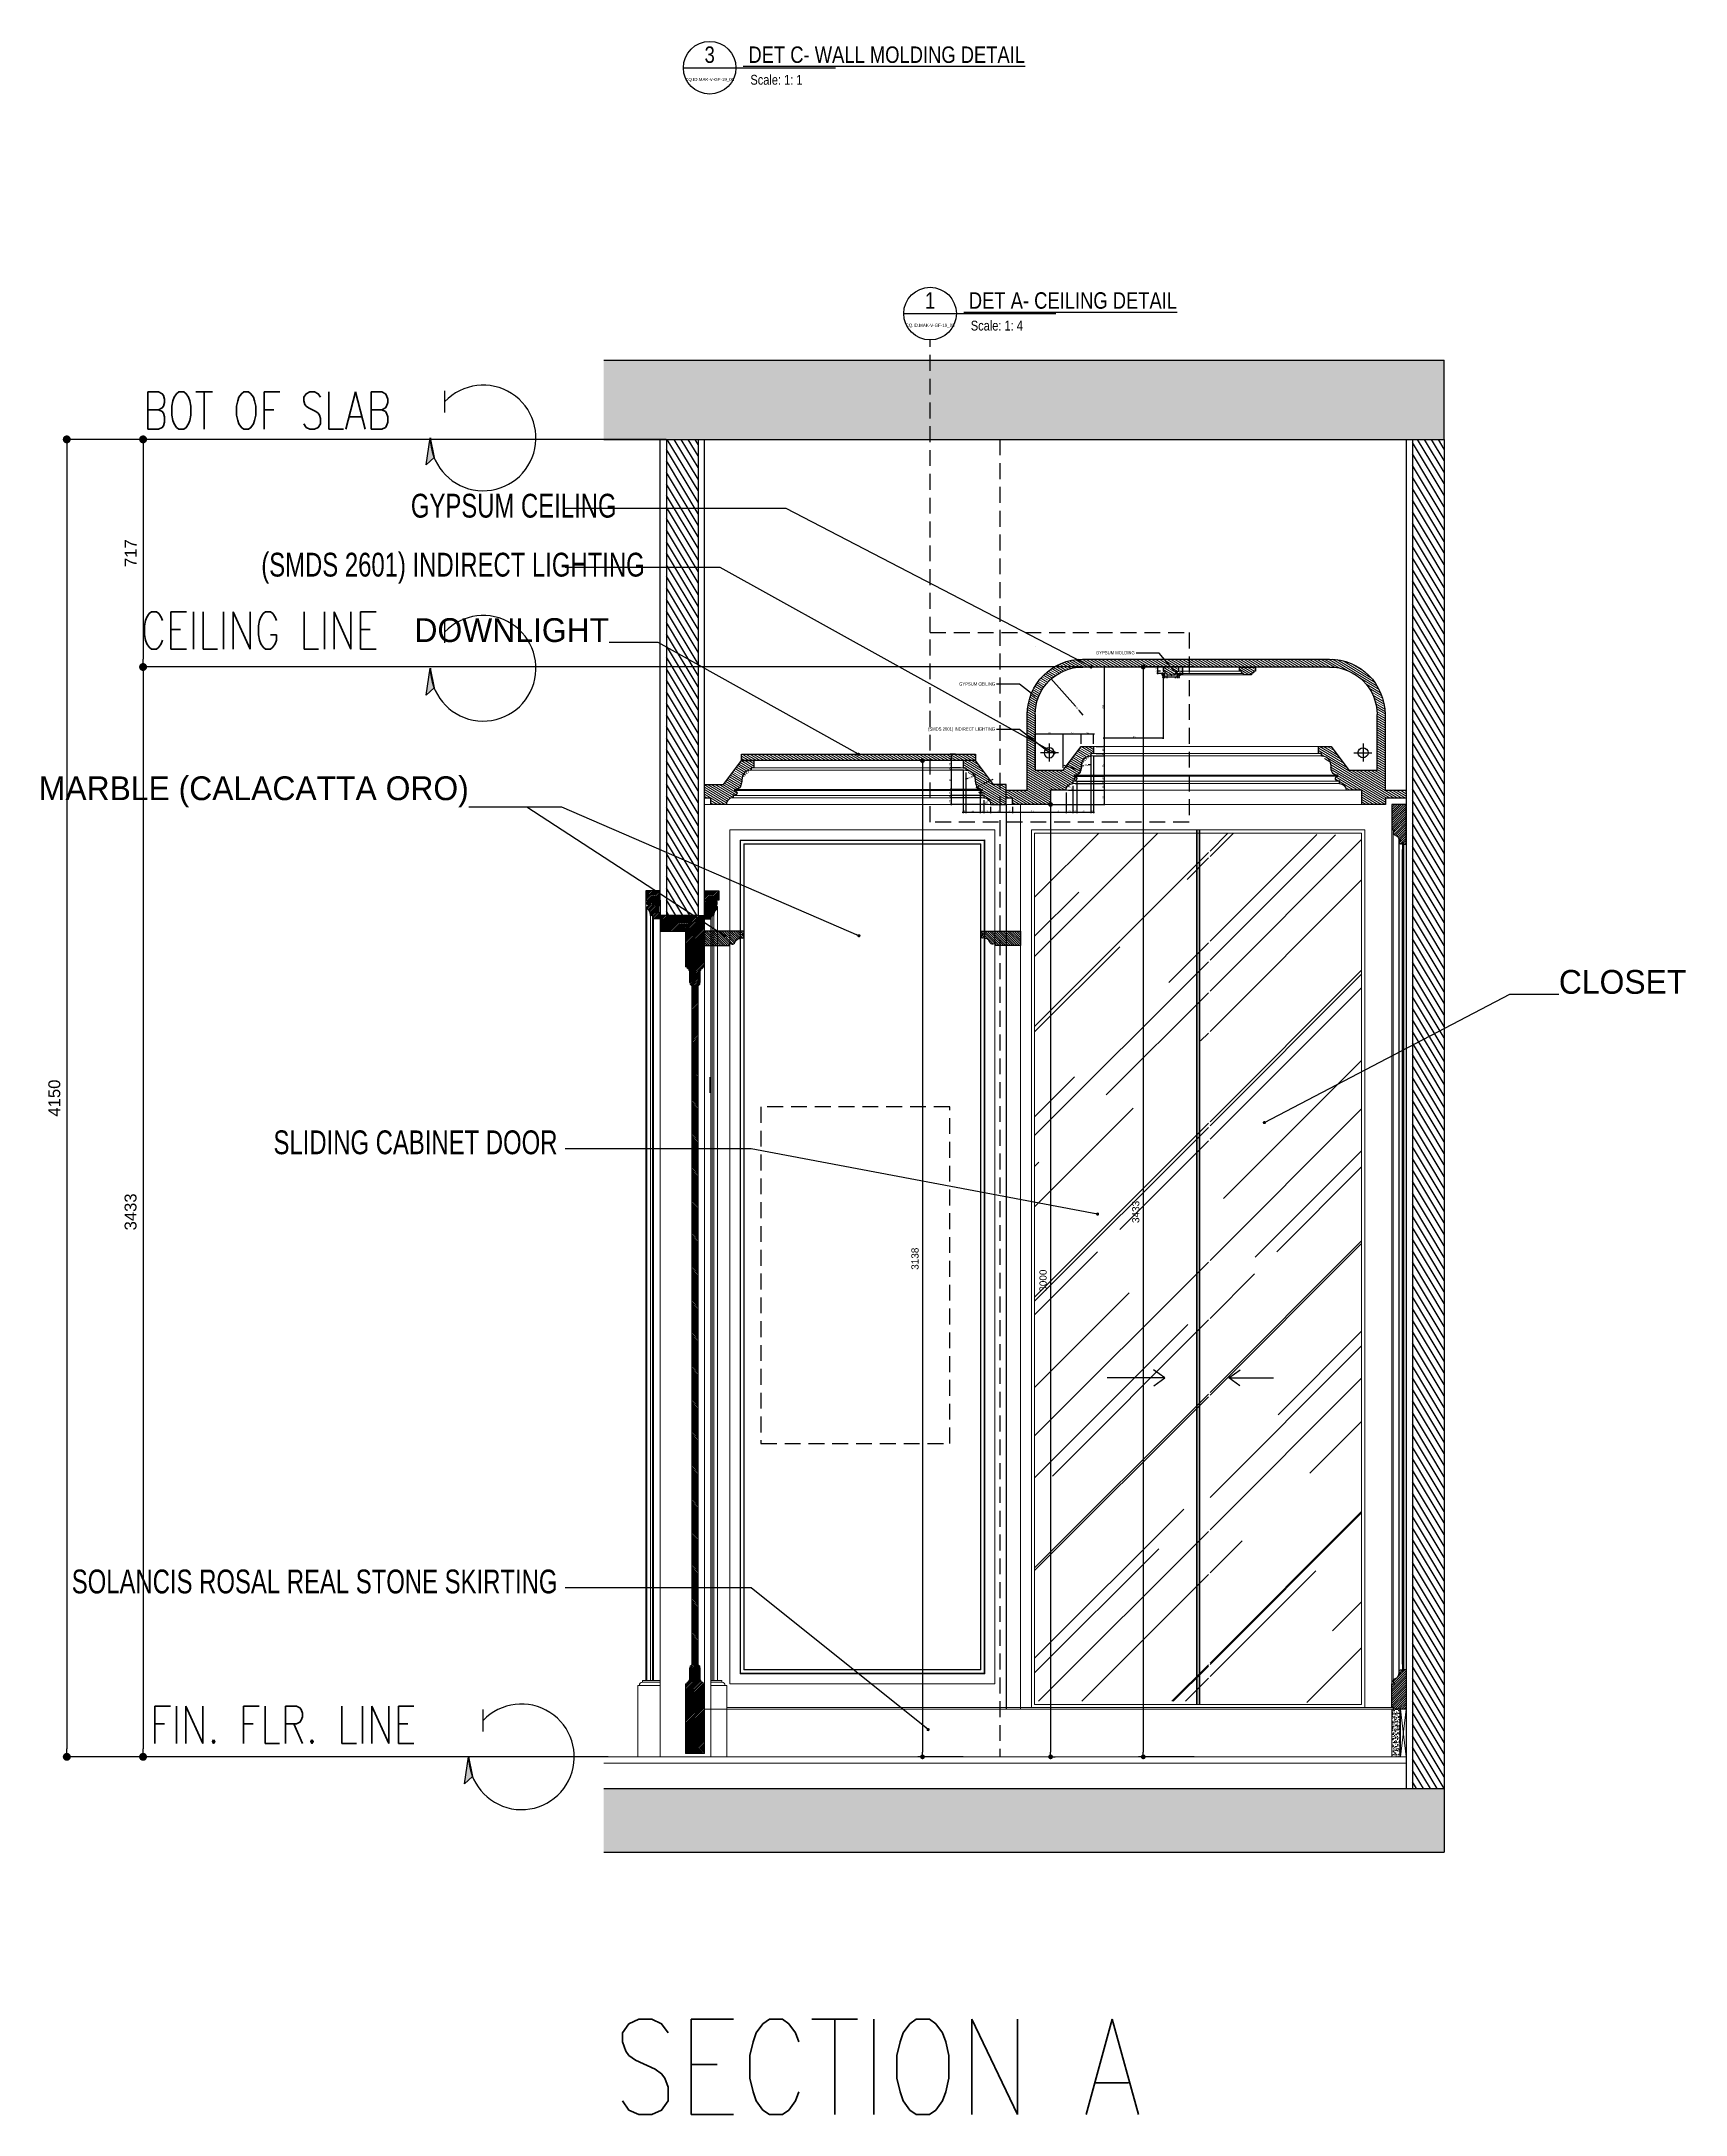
# Model space of a CAD drawing. Header units: inches. Extents: x 230831 to 416194, y 441295 to 526666.
# Drawn here: x 233047 to 238225, y 448290 to 454821 of the extents above; entities that cross this region are included whole.
import ezdxf
from ezdxf.enums import TextEntityAlignment as Align

# ---------------------------------------------------------------- set-up
doc = ezdxf.new("R2010")
doc.units = ezdxf.units.IN
doc.header["$MEASUREMENT"] = 0
doc.linetypes.add('DASHED2', pattern=[0.375, 0.25, -0.125])
doc.linetypes.add('HIDDEN', pattern=[0.375, 0.25, -0.125])
for name, color, linetype, lineweight in [('1', 1, 'Continuous', 50), ('CQ gypsum 2', 42, 'Continuous', 0), ('CQ Gypsum Hatch', 8, 'Continuous', 20), ('CQ Marble', 6, 'Continuous', 0), ('CQ Mirror-Glass', 4, 'Continuous', 0), ('CQ Section Flooring fin.', 6, 'Continuous', 0), ('CQ Wood', 30, 'Continuous', 0), ('Marble', 6, 'Continuous', 0)]:
    doc.layers.add(name, color=color, linetype=linetype, lineweight=lineweight)
for name, color, linetype in [('8', 8, 'Continuous'), ('A-DIMESNION-1', 7, 'Continuous'), ('CQ centerline', 8, 'Continuous'), ('CQ elevation arrow label', 1, 'Continuous'), ('CQ Grg Gypsum', 41, 'Continuous'), ('CQ Light Elevation', 4, 'Continuous'), ('CQ Plaster', 1, 'Continuous'), ('CQ section wall', 3, 'Continuous'), ('CQ SPOT DETAIL DIMENSION', 9, 'Continuous'), ('CQ spot detail elevation', 1, 'Continuous'), ('CQ SPOT DETAILS', 40, 'Continuous'), ('CQ text label', 3, 'Continuous'), ('CQ_callout', 34, 'Continuous'), ('DA-ANNO-DIMENSION', 1, 'Continuous'), ('DETAIL', 1, 'Continuous'), ('Layer1', 1, 'Continuous'), ('Layer4', 4, 'Continuous'), ('LIGHT', 130, 'Continuous'), ('WOOD', 23, 'Continuous'), ('xref grd floor$2$CQ Wall hatch_CHB', 8, 'Continuous')]:
    doc.layers.add(name, color=color, linetype=linetype)
doc.styles.add('ARIAL', font='arial.ttf')
doc.styles.add('DA-dim', font='arial.ttf')
doc.styles.add('DIM 50', font='romans.shx', dxfattribs={"width": 0.75, "height": 100})
doc.styles.add('grid_250', font='romans.shx', dxfattribs={"width": 0.75, "height": 0.75})
doc.styles.add('ID-ROMANS', font='romans.shx', dxfattribs={"width": 0.8})
doc.styles.get("Standard").update_dxf_attribs({"font": 'arial.ttf'})
doc.dimstyles.new('chester 15', dxfattribs={"dimscale": 0.15, "dimtxt": 150, "dimasz": 100, "dimexe": 100, "dimexo": 0, "dimgap": 80, "dimtad": 1, "dimdec": 0, "dimzin": 0, "dimdsep": 46, "dimtxsty": 'Standard', "dimblk": 'DOT', "dimcen": 100, "dimclrd": 1, "dimclre": 1, "dimclrt": 3, "dimadec": 0, "dimazin": 0, "dimtfac": 1, "dimtdec": 0, "dimtofl": 0, "dimtmove": 0, "dimatfit": 3, "dimfxl": 1, "dimtolj": 1, "dimtzin": 0, "dimlwd": -1, "dimarcsym": 0})
doc.dimstyles.new('chester 25', dxfattribs={"dimscale": 0.25, "dimtxt": 150, "dimasz": 100, "dimexe": 10, "dimexo": 20, "dimgap": 80, "dimtad": 1, "dimdec": 0, "dimzin": 0, "dimdsep": 46, "dimtxsty": 'Standard', "dimblk": 'DOT', "dimcen": 50, "dimclrd": 1, "dimclre": 1, "dimclrt": 3, "dimadec": 0, "dimazin": 0, "dimtfac": 1, "dimtdec": 0, "dimtofl": 0, "dimtmove": 0, "dimatfit": 3, "dimfxl": 1, "dimtolj": 1, "dimtzin": 0, "dimlwd": -1, "dimarcsym": 0})
doc.dimstyles.new('DA-2', dxfattribs={"dimtxt": 5, "dimasz": 3.75, "dimexe": 2.5, "dimexo": 7.5, "dimgap": 1.25, "dimtad": 1, "dimdec": 0, "dimdsep": 46, "dimtxsty": 'DA-dim', "dimblk": 'ARCHTICK', "dimcen": 5, "dimdle": 2.5, "dimadec": 0, "dimazin": 0, "dimtfac": 1, "dimtdec": 0, "dimtix": 1, "dimtmove": 2, "dimatfit": 3, "dimfxl": 1, "dimarcsym": 0})
doc.dimstyles.get("Standard").update_dxf_attribs({"dimtxt": 0.18, "dimasz": 0.18, "dimexe": 0.18, "dimexo": 0.0625, "dimgap": 0.09, "dimtad": 0, "dimtih": 1, "dimtoh": 1, "dimdec": 4, "dimzin": 0, "dimdsep": 46, "dimtxsty": 'Standard', "dimcen": 0.09, "dimadec": 0, "dimazin": 0, "dimtfac": 1, "dimtdec": 4, "dimtofl": 0, "dimtmove": 0, "dimatfit": 3, "dimfxl": 1, "dimtolj": 1, "dimtzin": 0, "dimarcsym": 0})
pattern_1 = [(225, (314555.31, 682297.8173), (-2.65165043, 2.65165043), [])]
pattern_2 = [(225, (314565.31, 682297.8173), (-2.65165043, 2.65165043), [])]
pattern_3 = [(135, (-23277.5893, 0.0001), (-3.535533906, -3.535533906), [])]

# ---------------------------------------------------------------- blocks, each defined once
blk = doc.blocks.new('SECTION A AND B')
at = {"layer": 'xref grd floor$2$CQ Wall hatch_CHB', "extrusion": (2.77242e-08, -3.39709e-09, 1)}
h = blk.add_hatch(dxfattribs=at)
h.set_pattern_fill('AR-CONC', color=256, scale=10, angle=-13.97142, style=0)
h.set_pattern_definition([(36.028577, (-1e-13, 0), (68.08902, -23.40695), [7.5, -82.5]), (341.028577, (-1e-13, 0), (4.696116, 76.343932), [6, -66]), (86.480021, (5.674, -1.95), (72.785135, 52.936981), [6.374019, -70.114211]), (32.212777, (4.83, 19.41), (99.570572, -41.829513), [11.25, -123.75]), (82.664212, (13.13, 15.92), (114.220033, 71.96377), [9.561034, -105.171376]), (337.21274, (4.83, 19.41), (114.220033, 71.96377), [9, -99]), (7.028577, (13.326, 12.14), (48.2040844, -53.482392), [7.5, -82.5]), (312.028577, (13.326, 12.14), (41.119588, 64.495185), [6, -66]), (57.480021, (17.34, 7.685), (89.323671, 11.012793), [6.374019, -70.114211]), (23.528577, (-1e-13, 0), (9.2173322, 32.010976), [0, -65.2, 0, -67, 0, -66.25]), (353.528577, (-1e-13, 0), (35.0512903, 31.9228578), [0, -38.2, 0, -63.7, 0, -25.25]), (313.528577, (-21.64, 5.384), (51.2584374, -15.0772595), [0, -25, 0, -78, 0, -103.5]), (303.528577, (-31.344, 7.8), (59.0102484, -4.3659754), [0, -32.5, 0, -51.8, 0, -73.5])])
h.paths.add_polyline_path([(234206.7, 453817.2), (234206.7, 453567.2), (236854.2, 453567.2), (236854.2, 453817.2)])
h.paths.add_polyline_path([(234206.7, 449317.2), (234206.7, 449117.2), (236854.2, 449117.2), (236854.2, 449317.2)])
h = blk.add_hatch(dxfattribs=at)
h.set_pattern_fill('ANSI31,_O', color=8, scale=150, angle=76.02858)
h.set_pattern_definition([(121.0285767, (-1e-13, 0), (-16.0670684, -9.6649787), [])])
h.paths.add_polyline_path([(234504.2, 453567.2), (234404.2, 453567.2), (234404.2, 452067.2), (234504.2, 452067.1)])
h.paths.add_polyline_path([(236754.2, 453567.2), (236754.2, 449317.2), (236854.2, 449317.2), (236854.2, 453567.2)])
at = {"layer": 'CQ Plaster'}
blk.add_line((236734.2, 453567.2, 0), (236734.2, 449317.2, 0), dxfattribs=at)
at = {"layer": 'CQ Plaster', "elevation": 0}
for points in [[(234404.2, 452067.2), (234384.2, 452067.2), (234384.2, 453567.2)], [(234504.2, 452067.2), (234524.2, 452067.2), (234524.2, 453567.2)]]:
    blk.add_lwpolyline(points, dxfattribs=at)
at = {"layer": 'CQ Section Flooring fin.', "extrusion": (2.77242e-08, -3.39709e-09, 1)}
for p, q in [((234206.7, 449417.2, 0), (236734.2, 449417.2, 0)), ((234206.7, 449397.2, 0), (236734.2, 449397.2, 0))]:
    blk.add_line(p, q, dxfattribs=at)
at = {"layer": 'CQ section wall', "extrusion": (2.77242e-08, -3.39709e-09, 1)}
for p, q in [((234206.7, 453817.2, 0), (236854.2, 453817.2, 0)), ((234206.7, 453567.2, 0), (236854.2, 453567.2, 0)), ((234404.2, 453567.2, 0), (234404.2, 452067.2, 0)), ((234504.2, 453567.2, 0), (234504.2, 452067.2, 0)), ((234206.7, 449317.2, 0), (236854.2, 449317.2, 0)), ((234206.7, 449117.2, 0), (236854.2, 449117.2, 0))]:
    blk.add_line(p, q, dxfattribs=at)
at = {"layer": 'CQ section wall', "extrusion": (2.77242e-08, -3.39709e-09, 1), "elevation": 0}
for points in [[(236854.2, 453567.2), (236854.2, 453817.2)], [(236754.2, 453567.2), (236754.2, 449317.2)], [(236854.2, 453567.2), (236854.2, 449117.2)], [(234504.2, 452067.2), (234404.2, 452067.2)]]:
    blk.add_lwpolyline(points, dxfattribs=at)
blk = doc.blocks.new('WD-05 cloak room')
at = {"layer": 'WOOD', "lineweight": 0}
h = blk.add_hatch(dxfattribs=at)
h.set_pattern_fill('ANSI31', color=8, scale=30, angle=810, style=0)
h.set_pattern_definition(pattern_2)
h.paths.add_polyline_path([(234343.9, 452116.2), (234388.9, 452116.2), (234388.9, 452144.6), (234343.9, 452144.6)])
h = blk.add_hatch(dxfattribs=at)
h.set_pattern_fill('ANSI31', color=8, scale=30, angle=810, style=0)
h.set_pattern_definition(pattern_2)
edge = h.paths.add_edge_path()
edge.add_line((234384.6, 452098.8), (234388.9, 452098.8))
edge.add_line((234388.9, 452098.8), (234388.9, 452116.2))
edge.add_line((234388.9, 452116.2), (234353.9, 452116.2))
edge.add_line((234353.9, 452116.2), (234353.9, 452111.2))
edge.add_line((234353.9, 452111.2), (234348.9, 452111.2))
edge.add_line((234348.9, 452111.2), (234348.9, 452101.7))
edge.add_line((234348.9, 452101.7), (234353.9, 452101.7))
edge.add_line((234353.9, 452101.7), (234353.9, 452098.2))
edge.add_arc((234353.7, 452092.3), 5.85, 87.82425, 181.91148)
edge.add_arc((234354.8, 452092.5), 6.95, 182.99836, 239.3492)
edge.add_arc((234340.6, 452072.5), 17.6, 16.26854, 52.92729, ccw=False)
edge.add_arc((234304.4, 452064.9), 54.6, 2.35666, 13.20557, ccw=False)
edge.add_line((234358.9, 452067.2), (234364.9, 452067.2))
edge.add_arc((234368.9, 452067.2), 4, 180, 270)
edge.add_line((234368.9, 452063.2), (234368.9, 452057.2))
edge.add_line((234368.9, 452057.2), (234388.9, 452057.2))
edge.add_line((234388.9, 452057.2), (234388.9, 452075.5))
edge.add_line((234388.9, 452075.5), (234384.6, 452075.5))
edge.add_line((234384.6, 452075.5), (234384.6, 452098.8))
h = blk.add_hatch(dxfattribs=at)
h.set_pattern_fill('ANSI31', color=8, scale=30, angle=810, style=0)
h.set_pattern_definition(pattern_1)
h.paths.add_polyline_path([(234573.9, 452116.2), (234528.9, 452116.2), (234528.9, 452144.6), (234573.9, 452144.6)])
h = blk.add_hatch(dxfattribs=at)
h.set_pattern_fill('ANSI31', color=8, scale=30, angle=810, style=0)
h.set_pattern_definition(pattern_1)
h.paths.add_polyline_path([(234548.9, 452057.2), (234548.9, 452063.2, 0.414214), (234552.9, 452067.2), (234558.9, 452067.2, -0.047373), (234560.3, 452077.4, -0.161332), (234566.6, 452086.5, 0.250955), (234570, 452092.1, 0.435265), (234563.9, 452098.2), (234563.9, 452101.7), (234568.9, 452101.7), (234568.9, 452111.2), (234563.9, 452111.2), (234563.9, 452116.2), (234529, 452116.2), (234529, 452098.8), (234533.2, 452098.8), (234533.2, 452075.5), (234529, 452075.5), (234529, 452066.8), (234529, 452057.2)])
h = blk.add_hatch(dxfattribs=at)
h.set_pattern_fill('ANSI31', color=8, scale=30, angle=810, style=0)
h.set_pattern_definition(pattern_1)
h.paths.add_polyline_path([(234388.9, 452017.2), (234388.9, 452017.2), (234388.9, 452017.2), (234388.9, 452032.2), (234388.9, 452067.2), (234528.9, 452067.2), (234528.9, 452027.2), (234471.9, 452027.2), (234471.9, 452030.2), (234467.9, 452030.2), (234467.9, 452017.2)])
h = blk.add_hatch(dxfattribs=at)
h.set_pattern_fill('ANSI31', color=8, scale=30, angle=810, style=0)
h.set_pattern_definition([(225, (307276.9018, 568944.7793), (-2.65165043, 2.65165043), [])])
edge = h.paths.add_edge_path()
edge.add_line((234508.9, 451857.2), (234508.9, 451847.2))
edge.add_line((234508.9, 451847.2), (234510.9, 451847.2))
edge.add_arc((234513.9, 451847.2), 3.01, 90, 180.11289, ccw=False)
edge.add_line((234513.9, 451850.2), (234513.9, 451856.2))
edge.add_line((234513.9, 451856.2), (234515.8, 451856.2))
edge.add_line((234515.8, 451856.2), (234515.8, 451894.1))
edge.add_line((234515.8, 451894.1), (234517.8, 451894.1))
edge.add_line((234517.8, 451894.1), (234517.8, 451899.2))
edge.add_arc((234518.3, 451905.8), 6.66, 266.27206, 363.07175)
edge.add_line((234524.9, 451906.2), (234528.9, 451906.2))
edge.add_line((234528.9, 451906.2), (234528.9, 452026.2))
edge.add_line((234528.9, 452026.2), (234468.9, 452026.2))
edge.add_line((234468.9, 452026.2), (234468.9, 451906.2))
edge.add_line((234468.9, 451906.2), (234472.9, 451906.2))
edge.add_arc((234479.6, 451905.8), 6.66, 176.92825, 273.72794)
edge.add_line((234480, 451899.2), (234480, 451894.1))
edge.add_line((234480, 451894.1), (234482, 451894.1))
edge.add_line((234482, 451894.1), (234482, 451856.2))
edge.add_line((234482, 451856.2), (234484, 451856.2))
edge.add_line((234484, 451856.2), (234484, 451850.2))
edge.add_arc((234484, 451847.2), 3.01, -0.11289, 90, ccw=False)
edge.add_line((234487, 451847.2), (234489, 451847.2))
edge.add_line((234489, 451847.2), (234489, 451857.2))
edge.add_line((234489, 451857.2), (234508.9, 451857.2))
h = blk.add_hatch(dxfattribs=at)
h.set_pattern_fill('ANSI31', color=8, scale=30, angle=810, style=0)
h.set_pattern_definition([(225, (307276.9018, 568943.7793), (-2.65165043, 2.65165043), [])])
h.paths.add_polyline_path([(234489, 451567.2), (234489, 451857.2), (234508.9, 451857.2), (234508.9, 451567.2)])
h = blk.add_hatch(dxfattribs=at)
h.set_pattern_fill('ANSI31', color=8, scale=30, angle=810, style=0)
h.set_pattern_definition([(135, (307276.9018, 394764.5357), (-2.65165043, -2.65165043), [])])
h.paths.add_polyline_path([(234489, 451667.2), (234489, 449696.2), (234508.9, 449696.2), (234508.9, 451667.2)])
h = blk.add_hatch(dxfattribs=at)
h.set_pattern_fill('ANSI31', color=8, scale=30, angle=810, style=0)
h.set_pattern_definition([(225, (306824.4557, 566445.7782), (-2.65165043, 2.65165043), [])])
edge = h.paths.add_edge_path()
edge.add_line((234468.9, 449427.2), (234468.9, 449647.2))
edge.add_line((234468.9, 449647.2), (234472.9, 449647.2))
edge.add_arc((234479.6, 449647.5), 6.66, 86.27206, 183.07175, ccw=False)
edge.add_line((234480, 449654.2), (234480, 449659.2))
edge.add_line((234480, 449659.2), (234482, 449659.2))
edge.add_line((234482, 449659.2), (234482, 449697.2))
edge.add_line((234482, 449697.2), (234484, 449697.2))
edge.add_line((234484, 449697.2), (234484, 449703.2))
edge.add_arc((234484, 449706.2), 3.01, 270, 360.11289)
edge.add_line((234487, 449706.2), (234489, 449706.2))
edge.add_line((234489, 449706.2), (234489, 449696.2))
edge.add_line((234489, 449696.2), (234508.9, 449696.2))
edge.add_line((234508.9, 449696.2), (234508.9, 449706.2))
edge.add_line((234508.9, 449706.2), (234510.9, 449706.2))
edge.add_arc((234513.9, 449706.2), 3.01, 179.88711, 270)
edge.add_line((234513.9, 449703.2), (234513.9, 449697.2))
edge.add_line((234513.9, 449697.2), (234515.8, 449697.2))
edge.add_line((234515.8, 449697.2), (234515.8, 449659.2))
edge.add_line((234515.8, 449659.2), (234517.8, 449659.2))
edge.add_line((234517.8, 449659.2), (234517.8, 449654.2))
edge.add_arc((234518.3, 449647.5), 6.66, -3.07175, 93.72794, ccw=False)
edge.add_line((234524.9, 449647.2), (234528.9, 449647.2))
edge.add_line((234528.9, 449647.2), (234528.9, 449427.2))
edge.add_line((234528.9, 449427.2), (234497.9, 449427.2))
edge.add_line((234497.9, 449427.2), (234468.9, 449427.2))
at = {"layer": 'Marble', "color": 31}
for p, q in [((234323.9, 449642.4, 0), (234318.9, 449642.4, 0)), ((234318.9, 449642.4, 0), (234318.9, 449417.2, 0)), ((234323.9, 449642.4, 0), (234388.9, 449642.4, 0)), ((234333.8, 449652.4, 0), (234388.9, 449652.4, 0)), ((234343.9, 449657.4, 0), (234333.9, 449657.4, 0)), ((234333.9, 449657.4, 0), (234333.9, 449652.4, 0)), ((234343.9, 449657.4, 0), (234388.9, 449657.4, 0)), ((234583.9, 449657.4, 0), (234548.9, 449657.4, 0)), ((234584.1, 449652.4, 0), (234548.9, 449652.4, 0)), ((234593.9, 449642.4, 0), (234548.9, 449642.4, 0)), ((234573.9, 449657.4, 0), (234583.9, 449657.4, 0)), ((234583.9, 449657.4, 0), (234583.9, 449652.4, 0)), ((234593.9, 449642.4, 0), (234598.9, 449642.4, 0)), ((234598.9, 449642.4, 0), (234598.9, 449417.2, 0))]:
    blk.add_line(p, q, dxfattribs=at)
for centre, start, end in [((234333.9, 449642.4, 0), 90, 180), ((234583.9, 449642.4, 0), 0, 90)]:
    blk.add_arc(centre, 10, start, end, dxfattribs=at)
at = {"layer": 'WOOD', "color": 8, "lineweight": 0}
for p, q in [((234343.9, 452116.2, 0), (234343.9, 449657.4, 0)), ((234347.8, 452092.3, 0), (234347.8, 449657.4, 0)), ((234570, 452092.3, 0), (234570, 449657.4, 0)), ((234358.9, 452067.2, 0), (234358.9, 449657.4, 0)), ((234364.9, 452067.2, 0), (234364.9, 449657.4, 0)), ((234368.9, 452057.2, 0), (234368.9, 449657.4, 0)), ((234548.9, 452057.2, 0), (234548.9, 449417.2, 0)), ((234552.9, 452067.2, 0), (234552.9, 449657.4, 0)), ((234558.9, 452067.2, 0), (234558.9, 449657.4, 0)), ((234388.9, 452017.2, 0), (234388.9, 449417.2, 0))]:
    blk.add_line(p, q, dxfattribs=at)
at = {"layer": 'WOOD', "color": 1, "ltscale": 5, "elevation": 0}
for points in [[(234343.9, 452116.2), (234388.9, 452116.2), (234388.9, 452144.6), (234343.9, 452144.6), (234343.9, 452116.2)], [(234573.9, 452116.2), (234528.9, 452116.2), (234528.9, 452144.6), (234573.9, 452144.6), (234573.9, 452116.2)]]:
    blk.add_lwpolyline(points, dxfattribs=at)
for points in [[(234347.8, 452092.1, -0.435265), (234353.9, 452098.2), (234353.9, 452101.7), (234348.9, 452101.7), (234348.9, 452111.2), (234353.9, 452111.2), (234353.9, 452116.2), (234388.9, 452116.2), (234388.9, 452057.2), (234368.9, 452057.2), (234368.9, 452063.2, -0.414214), (234364.9, 452067.2), (234358.9, 452067.2, 0.047373), (234357.5, 452077.4, 0.161332), (234351.2, 452086.5, -0.250955)], [(234570, 452092.1, 0.435265), (234563.9, 452098.2), (234563.9, 452101.7), (234568.9, 452101.7), (234568.9, 452111.2), (234563.9, 452111.2), (234563.9, 452116.2), (234528.9, 452116.2), (234528.9, 452057.2), (234548.9, 452057.2), (234548.9, 452063.2, 0.414214), (234552.9, 452067.2), (234558.9, 452067.2, -0.047373), (234560.3, 452077.4, -0.161332), (234566.6, 452086.5, 0.250955)]]:
    blk.add_lwpolyline(points, format="xyb", close=True, dxfattribs=at)
for points in [[(234384.6, 452075.5), (234384.6, 452098.8), (234388.9, 452098.8), (234388.9, 452075.5)], [(234533.2, 452075.5), (234533.2, 452098.8), (234528.9, 452098.8), (234528.9, 452075.5)]]:
    blk.add_lwpolyline(points, close=True, dxfattribs=at)
at = {"layer": 'WOOD', "color": 1, "lineweight": 0, "ltscale": 5, "elevation": 0}
for points in [[(234388.9, 452017.2), (234388.9, 452017.2), (234388.9, 452017.2), (234388.9, 452017.2), (234388.9, 452017.2), (234388.9, 452017.2), (234388.9, 452022.2), (234388.9, 452067.2), (234528.9, 452067.2), (234528.9, 452027.2), (234528.9, 452027.2), (234471.9, 452027.2), (234471.9, 452030.2), (234467.9, 452030.2), (234467.9, 452022.9)], [(234467.9, 452020.9), (234467.9, 452017.2), (234388.9, 452017.2)]]:
    blk.add_lwpolyline(points, dxfattribs=at)
at = {"layer": 'WOOD', "ltscale": 5, "elevation": 0}
blk.add_lwpolyline([(234467.9, 452022.9), (234464.9, 452022.9), (234464.9, 452020.9), (234467.9, 452020.9)], dxfattribs=at)
at = {"layer": 'WOOD', "lineweight": 0, "ltscale": 5, "elevation": 0}
blk.add_lwpolyline([(234508.9, 451857.2), (234508.9, 451847.2), (234510.9, 451847.2, -0.414791), (234513.9, 451850.2), (234513.9, 451856.2), (234515.8, 451856.2), (234515.8, 451894.1), (234517.8, 451894.1), (234517.8, 451899.2, 0.449416), (234524.9, 451906.2), (234528.9, 451906.2), (234528.9, 452026.2), (234468.9, 452026.2), (234468.9, 451906.2), (234472.9, 451906.2, 0.449416), (234480, 451899.2), (234480, 451894.1), (234482, 451894.1), (234482, 451856.2), (234484, 451856.2), (234484, 451850.2, -0.414791), (234487, 451847.2), (234489, 451847.2), (234489, 451857.2)], format="xyb", close=True, dxfattribs=at)
for points in [[(234489, 451567.2), (234489, 451857.2), (234508.9, 451857.2), (234508.9, 451567.2), (234489, 451567.2)], [(234489, 451667.2), (234489, 449696.2), (234508.9, 449696.2), (234508.9, 451667.2), (234489, 451667.2)]]:
    blk.add_lwpolyline(points, dxfattribs=at)
blk.add_lwpolyline([(234468.9, 449427.2), (234468.9, 449647.2), (234472.9, 449647.2, -0.449416), (234480, 449654.2), (234480, 449659.2), (234482, 449659.2), (234482, 449697.2), (234484, 449697.2), (234484, 449703.2, 0.414791), (234487, 449706.2), (234489, 449706.2), (234489, 449696.2), (234508.9, 449696.2), (234508.9, 449706.2), (234510.9, 449706.2, 0.414791), (234513.9, 449703.2), (234513.9, 449697.2), (234515.8, 449697.2), (234515.8, 449659.2), (234517.8, 449659.2), (234517.8, 449654.2, -0.449416), (234524.9, 449647.2), (234528.9, 449647.2), (234528.9, 449427.2), (234497.9, 449427.2), (234497.9, 449427.2), (234468.9, 449427.2)], format="xyb", dxfattribs=at)
blk = doc.blocks.new('ARROW LEVEL')
at = {"layer": 'Layer1'}
blk.add_hatch(color=256, dxfattribs=at).paths.add_polyline_path([(412574, 433440), (412587.3, 433525.1), (412599.2, 433463.4)])
at = {"layer": 'CQ centerline'}
blk.add_line((412633, 433605.1, 0), (412633, 433674, 0), dxfattribs=at)
blk.add_arc((412753.7, 433525.1, 0), 166.3, 180, 136.51003, dxfattribs=at)
at = {"layer": 'Layer1', "elevation": 0}
blk.add_lwpolyline([(412574, 433440), (412587.3, 433525.1), (412599.2, 433463.4)], close=True, dxfattribs=at)
blk = doc.blocks.new('_Dot')
at = {"color": 0, "linetype": 'ByBlock', "lineweight": -2}
blk.add_line((-0.5, 0), (-1, 0), dxfattribs=at)
at = {"color": 0, "linetype": 'ByBlock', "const_width": 0.5}
blk.add_lwpolyline([(-0.25, 0, 1), (0.25, 0, 1)], format="xyb", close=True, dxfattribs=at)
blk = doc.blocks.new('*D255')
at = {"layer": 'A-DIMESNION-1', "color": 1, "lineweight": -2, "ltscale": 0.05, "transparency": 16777216}
for p, q in [((234821.9, 453567.2), (233123.8, 453567.2)), ((234831.9, 449417.2), (233123.8, 449417.2))]:
    blk.add_line(p, q, dxfattribs=at)
at = {"layer": 'A-DIMESNION-1', "color": 1, "ltscale": 0.05, "transparency": 16777216}
blk.add_line((233126.3, 453542.2), (233126.3, 449442.2), dxfattribs=at)
at = {"layer": 'Defpoints', "color": 0, "linetype": 'Continuous', "ltscale": 0.05, "transparency": 16777216}
for p in [(234826.9, 453567.2, 0), (233126.3, 449417.2), (234836.9, 449417.2, 0)]:
    blk.add_point(p, dxfattribs=at)
at = {"layer": 'A-DIMESNION-1', "color": 1, "linetype": 'Continuous', "ltscale": 0.05, "transparency": 16777216, "xscale": 25, "yscale": 25, "zscale": 25}
for p, rotation in [((233126.3, 453567.2), 90), ((233126.3, 449417.2), 270)]:
    blk.add_blockref('_Dot', p, dxfattribs=dict(at, rotation=rotation))
at = {"layer": 'A-DIMESNION-1', "color": 3, "linetype": 'Continuous', "ltscale": 0.05, "transparency": 16777216, "insert": (233087.2, 451492.2), "char_height": 37.5, "attachment_point": 5, "rotation": 90}
blk.add_mtext('\\A1;4150', dxfattribs=at)
blk = doc.blocks.new('*D220')
at = {"layer": 'A-DIMESNION-1', "color": 1, "lineweight": -2, "ltscale": 0.05, "transparency": 16777216}
for p, q in [((235014.7, 453567.2), (233364.1, 453567.2)), ((235129.9, 452850.2), (233364.1, 452850.2))]:
    blk.add_line(p, q, dxfattribs=at)
at = {"layer": 'A-DIMESNION-1', "color": 1, "ltscale": 0.05, "transparency": 16777216}
blk.add_line((233366.6, 453542.2), (233366.6, 452875.2), dxfattribs=at)
at = {"layer": 'Defpoints', "color": 0, "linetype": 'Continuous', "ltscale": 0.05, "transparency": 16777216}
for p in [(235019.7, 453567.2, 0), (233366.6, 452850.2), (235134.9, 452850.2)]:
    blk.add_point(p, dxfattribs=at)
at = {"layer": 'A-DIMESNION-1', "color": 1, "linetype": 'Continuous', "ltscale": 0.05, "transparency": 16777216, "xscale": 25, "yscale": 25, "zscale": 25}
for p, rotation in [((233366.6, 453567.2), 90), ((233366.6, 452850.2), 270)]:
    blk.add_blockref('_Dot', p, dxfattribs=dict(at, rotation=rotation))
at = {"layer": 'A-DIMESNION-1', "color": 3, "linetype": 'Continuous', "ltscale": 0.05, "transparency": 16777216, "insert": (233327.8, 453208.7), "char_height": 37.5, "attachment_point": 5, "rotation": 90}
blk.add_mtext('\\A1;717', dxfattribs=at)
blk = doc.blocks.new('*D219')
at = {"layer": 'A-DIMESNION-1', "color": 1, "lineweight": -2, "ltscale": 0.05, "transparency": 16777216}
for p, q in [((236321.5, 452850.2), (233364.1, 452850.2)), ((234831.9, 449417.2), (233364.1, 449417.2))]:
    blk.add_line(p, q, dxfattribs=at)
at = {"layer": 'A-DIMESNION-1', "color": 1, "ltscale": 0.05, "transparency": 16777216}
blk.add_line((233366.6, 452825.2), (233366.6, 449442.2), dxfattribs=at)
at = {"layer": 'Defpoints', "color": 0, "linetype": 'Continuous', "ltscale": 0.05, "transparency": 16777216}
for p in [(236326.5, 452850.2, 0), (233366.6, 449417.2), (234836.9, 449417.2, 0)]:
    blk.add_point(p, dxfattribs=at)
at = {"layer": 'A-DIMESNION-1', "color": 1, "linetype": 'Continuous', "ltscale": 0.05, "transparency": 16777216, "xscale": 25, "yscale": 25, "zscale": 25}
for p, rotation in [((233366.6, 452850.2), 90), ((233366.6, 449417.2), 270)]:
    blk.add_blockref('_Dot', p, dxfattribs=dict(at, rotation=rotation))
at = {"layer": 'A-DIMESNION-1', "color": 3, "linetype": 'Continuous', "ltscale": 0.05, "transparency": 16777216, "insert": (233327.4, 451133.7), "char_height": 37.5, "attachment_point": 5, "rotation": 90}
blk.add_mtext('\\A1;3433', dxfattribs=at)
blk = doc.blocks.new('indirect light plan')
at = {"layer": 'LIGHT'}
for points in [[(91309.3, -49485.6), (91309.3, -49542.8)], [(91280.3, -49514.9), (91336.6, -49514.9)]]:
    blk.add_lwpolyline(points, dxfattribs=at)
blk.add_circle((91309.3, -49514.9), 15.9, dxfattribs=at)
blk = doc.blocks.new('section ceiling a and b')
at = {"layer": 'CQ Gypsum Hatch', "extrusion": (2.77242e-08, 3.39709e-09, 1)}
h = blk.add_hatch(dxfattribs=at)
h.set_pattern_fill('ANSI31', color=256, scale=50, angle=166.02858, style=0)
h.set_pattern_definition([(211.0285767, (-1582.028, -743.996), (3.22165956, -5.35568947), [])])
edge = h.paths.add_edge_path()
edge.add_line((156317, 36696.4), (156920.8, 36696.4))
edge.add_arc((156920.8, 36546.4), 150, 0, 90, ccw=False)
edge.add_line((157070.8, 36546.4), (157070.8, 36371.4))
edge.add_line((157070.8, 36371.4), (156982.3, 36371.4))
edge.add_line((156982.3, 36371.4), (156925.7, 36446.4))
edge.add_line((156925.7, 36446.4), (156886.6, 36446.4))
edge.add_line((156886.6, 36446.4), (156886.6, 36423.9))
edge.add_line((156886.6, 36423.9), (156895.6, 36423.9))
edge.add_line((156895.6, 36423.9), (156895.6, 36416.4))
edge.add_arc((156896.5, 36388.5), 28, 29.51903, 91.82174, ccw=False)
edge.add_arc((156888.4, 36386.9), 35.9, 6.52725, 25.39668, ccw=False)
edge.add_arc((156592.8, 36352.8), 333.5, 4.75145, 6.56866, ccw=False)
edge.add_arc((156978.3, 36386.2), 53.5, 186.16357, 202.84482)
edge.add_arc((156945.3, 36373.3), 18.1, 205.77149, 276.83097)
edge.add_line((156947.5, 36355.3), (156947.5, 36352.3))
edge.add_arc((156947.5, 36344.5), 7.8, 90, 308.4673)
edge.add_line((156952.3, 36338.4), (156952.3, 36329.4))
edge.add_arc((156952.3, 36308.4), 21, 0, 90, ccw=False)
edge.add_line((156973.3, 36308.4), (157022.3, 36308.4))
edge.add_line((157022.3, 36308.4), (157022.3, 36263.4))
edge.add_line((157022.3, 36263.4), (157142.3, 36263.4))
edge.add_line((157142.3, 36263.4), (157142.3, 36283.4))
edge.add_line((157142.3, 36283.4), (157162.3, 36283.4))
edge.add_line((157162.3, 36283.4), (157162.3, 36308.4))
edge.add_line((157162.3, 36308.4), (157095.8, 36308.4))
edge.add_line((157095.8, 36308.4), (157095.8, 36546.4))
edge.add_arc((156920.8, 36546.4), 175, 0, 90)
edge.add_line((156920.8, 36721.4), (156317, 36721.4))
edge.add_line((156317, 36721.4), (156143.8, 36721.4))
edge.add_arc((156143.8, 36546.4), 175, 90, 180)
edge.add_line((155968.8, 36546.4), (155968.8, 36308.4))
edge.add_line((155968.8, 36308.4), (155902.3, 36308.4))
edge.add_line((155902.3, 36308.4), (155902.3, 36283.4))
edge.add_line((155902.3, 36283.4), (155967.3, 36283.4))
edge.add_line((155967.3, 36283.4), (155967.3, 36263.4))
edge.add_line((155967.3, 36263.4), (156042.3, 36263.4))
edge.add_line((156042.3, 36263.4), (156042.3, 36308.4))
edge.add_line((156042.3, 36308.4), (156091.3, 36308.4))
edge.add_arc((156112.3, 36308.4), 21, 90, 180, ccw=False)
edge.add_line((156112.3, 36329.4), (156112.3, 36338.4))
edge.add_arc((156117.2, 36344.5), 7.8, 231.5327, 450)
edge.add_line((156117.2, 36352.3), (156117.2, 36355.3))
edge.add_arc((156119.3, 36373.3), 18.1, 263.16903, 334.22851)
edge.add_arc((156086.3, 36386.2), 53.5, 337.15518, 353.83643)
edge.add_arc((156471.8, 36352.8), 333.5, 173.43134, 175.24855, ccw=False)
edge.add_arc((156176.3, 36386.9), 35.9, 154.60332, 173.47275, ccw=False)
edge.add_arc((156168.1, 36388.5), 28, 88.17826, 150.48097, ccw=False)
edge.add_line((156169, 36416.4), (156169, 36423.9))
edge.add_line((156169, 36423.9), (156178, 36423.9))
edge.add_line((156178, 36423.9), (156178, 36446.4))
edge.add_line((156178, 36446.4), (156138.9, 36446.4))
edge.add_line((156138.9, 36446.4), (156082.3, 36371.4))
edge.add_line((156082.3, 36371.4), (155993.8, 36371.4))
edge.add_line((155993.8, 36371.4), (155993.8, 36546.4))
edge.add_arc((156143.8, 36546.4), 150, 90, 180, ccw=False)
edge.add_line((156143.8, 36696.4), (156317, 36696.4))
h = blk.add_hatch(dxfattribs=at)
h.set_pattern_fill('ANSI31', color=256, scale=50, angle=166.028577, style=0)
edge = h.paths.add_edge_path()
edge.add_line((156376.9, 36696.4), (156376.9, 36683.5))
edge.add_line((156376.9, 36683.5), (156381.9, 36683.5))
edge.add_arc((156388.9, 36683.5), 7.08, 180.05862, 269.94138)
edge.add_line((156388.9, 36676.4), (156388.9, 36671.4))
edge.add_line((156388.9, 36671.4), (156414.8, 36671.4))
edge.add_line((156414.8, 36671.4), (156414.8, 36676.4))
edge.add_arc((156414.8, 36683.5), 7.08, 270.05862, 359.94138)
edge.add_line((156421.9, 36683.5), (156426.9, 36683.5))
edge.add_line((156426.9, 36683.5), (156426.9, 36696.4))
edge.add_line((156426.9, 36696.4), (156376.9, 36696.4))
edge = h.paths.add_edge_path()
edge.add_line((156668, 36696.4), (156668, 36683.5))
edge.add_line((156668, 36683.5), (156663, 36683.5))
edge.add_arc((156655.9, 36683.5), 7.08, 270.05862, 359.94138, ccw=False)
edge.add_line((156655.9, 36676.4), (156655.9, 36671.4))
edge.add_line((156655.9, 36671.4), (156630.1, 36671.4))
edge.add_line((156630.1, 36671.4), (156630.1, 36676.4))
edge.add_arc((156630.1, 36683.5), 7.08, 180.05862, 269.94138, ccw=False)
edge.add_line((156623, 36683.5), (156618, 36683.5))
edge.add_line((156618, 36683.5), (156618, 36696.4))
edge.add_line((156618, 36696.4), (156668, 36696.4))
at = {"layer": 'CQ Gypsum Hatch'}
h = blk.add_hatch(dxfattribs=at)
h.set_pattern_fill('ANSI31', color=256, scale=50, angle=166.028577, style=0)
edge = h.paths.add_edge_path()
edge.add_line((157162.3, 36326.4), (157162.3, 36308.4))
edge.add_line((157162.3, 36308.4), (157162.4, 36308.4))
edge.add_line((157162.4, 36308.4), (157162.4, 36283.4))
edge.add_line((157162.4, 36283.4), (157162.3, 36283.4))
edge.add_line((157162.3, 36283.4), (157162.3, 36263.4))
edge.add_line((157162.3, 36263.4), (157211.3, 36263.4))
edge.add_arc((157232.3, 36263.4), 21, 90, 180, ccw=False)
edge.add_line((157232.3, 36284.4), (157232.3, 36293.4))
edge.add_arc((157237.2, 36299.5), 7.8, 231.5327, 450)
edge.add_line((157237.2, 36307.3), (157237.2, 36310.3))
edge.add_arc((157239.3, 36328.3), 18.1, 263.16903, 334.22851)
edge.add_arc((157206.3, 36341.2), 53.5, 337.15518, 353.83643)
edge.add_arc((157591.8, 36307.8), 333.5, 173.43134, 175.24855, ccw=False)
edge.add_arc((157296.2, 36341.9), 35.9, 154.60332, 173.47275, ccw=False)
edge.add_arc((157288.1, 36343.5), 28, 88.17826, 150.48097, ccw=False)
edge.add_line((157289, 36371.4), (157289, 36378.9))
edge.add_line((157289, 36378.9), (157298, 36378.9))
edge.add_line((157298, 36378.9), (157298, 36401.4))
edge.add_line((157298, 36401.4), (157258.9, 36401.4))
edge.add_line((157258.9, 36401.4), (157202.3, 36326.4))
edge.add_line((157202.3, 36326.4), (157162.3, 36326.4))
h = blk.add_hatch(dxfattribs=at)
h.set_pattern_fill('ANSI31', color=256, scale=50, angle=166.028577, style=0)
h.paths.add_polyline_path([(157258.9, 36401.4), (157995.7, 36401.4), (157995.7, 36421.4), (157258.9, 36421.4)])
h = blk.add_hatch(dxfattribs=at)
h.set_pattern_fill('ANSI31', color=256, scale=50, angle=166.028577, style=0)
edge = h.paths.add_edge_path()
edge.add_arc((158022.3, 36263.4), 21, 0, 90, ccw=False)
edge.add_line((158043.3, 36263.4), (158092.3, 36263.4))
edge.add_line((158092.3, 36263.4), (158092.3, 36283.4))
edge.add_line((158092.3, 36283.4), (158112.3, 36283.4))
edge.add_line((158112.3, 36283.4), (158112.3, 36326.4))
edge.add_line((158112.3, 36326.4), (158052.3, 36326.4))
edge.add_line((158052.3, 36326.4), (157995.7, 36401.4))
edge.add_line((157995.7, 36401.4), (157956.6, 36401.4))
edge.add_line((157956.6, 36401.4), (157956.6, 36378.9))
edge.add_line((157956.6, 36378.9), (157965.6, 36378.9))
edge.add_line((157965.6, 36378.9), (157965.6, 36371.4))
edge.add_arc((157966.5, 36343.5), 28, 29.51903, 91.82174, ccw=False)
edge.add_arc((157958.4, 36341.9), 35.9, 6.52725, 25.39668, ccw=False)
edge.add_arc((157662.8, 36307.8), 333.5, 4.75145, 6.56866, ccw=False)
edge.add_arc((158048.3, 36341.2), 53.5, 186.16357, 202.84482)
edge.add_arc((158015.3, 36328.3), 18.1, 205.77149, 276.83097)
edge.add_line((158017.5, 36310.3), (158017.5, 36307.3))
edge.add_arc((158017.5, 36299.5), 7.8, 90, 308.4673)
edge.add_line((158022.3, 36293.4), (158022.3, 36284.4))
at = {"layer": 'CQ Grg Gypsum'}
for p, q in [((156317, 36721.4, 0), (156143.8, 36721.4, 0)), ((156920.8, 36721.4, 0), (156317, 36721.4, 0)), ((157070.9, 36759.5, 0), (157070.9, 36759.5, 0)), ((156143.8, 36696.4, 0), (156317, 36696.4, 0)), ((156317, 36696.4, 0), (156920.8, 36696.4, 0)), ((155968.8, 36546.4, 0), (155968.8, 36308.4, 0)), ((155993.8, 36371.4, 0), (155993.8, 36546.4, 0)), ((157070.8, 36546.4, 0), (157070.8, 36371.4, 0)), ((157095.8, 36308.4, 0), (157095.8, 36546.4, 0)), ((156138.9, 36446.4, 0), (156082.3, 36371.4, 0)), ((156178, 36446.4, 0), (156138.9, 36446.4, 0)), ((156178, 36423.9, 0), (156178, 36446.4, 0)), ((156886.6, 36446.4, 0), (156886.6, 36423.9, 0)), ((156925.7, 36446.4, 0), (156886.6, 36446.4, 0)), ((156982.3, 36371.4, 0), (156925.7, 36446.4, 0)), ((156169, 36423.9, 0), (156178, 36423.9, 0)), ((156169, 36416.4, 0), (156169, 36423.9, 0)), ((156886.6, 36423.9, 0), (156895.6, 36423.9, 0)), ((156895.6, 36423.9, 0), (156895.6, 36416.4, 0)), ((155902.3, 36308.4, 0), (155902.3, 36283.4, 0)), ((155968.8, 36308.4, 0), (155902.3, 36308.4, 0)), ((156082.3, 36371.4, 0), (155993.8, 36371.4, 0)), ((156042.3, 36308.4, 0), (156091.3, 36308.4, 0)), ((156042.3, 36263.4, 0), (156042.3, 36308.4, 0)), ((156112.3, 36329.4, 0), (156112.3, 36338.4, 0)), ((156117.2, 36352.3, 0), (156117.2, 36355.3, 0)), ((156947.5, 36355.3, 0), (156947.5, 36352.3, 0)), ((156952.3, 36338.4, 0), (156952.3, 36329.4, 0)), ((156973.3, 36308.4, 0), (157022.3, 36308.4, 0)), ((157070.8, 36371.4, 0), (156982.3, 36371.4, 0)), ((157022.3, 36308.4, 0), (157022.3, 36263.4, 0)), ((157162.3, 36308.4, 0), (157095.8, 36308.4, 0)), ((157162.3, 36283.4, 0), (157162.3, 36308.4, 0)), ((155902.3, 36283.4, 0), (155967.3, 36283.4, 0)), ((155967.3, 36283.4, 0), (155967.3, 36263.4, 0)), ((155967.3, 36263.4, 0), (156042.3, 36263.4, 0)), ((157022.3, 36263.4, 0), (157142.3, 36263.4, 0)), ((157142.3, 36283.4, 0), (157162.3, 36283.4, 0)), ((157142.3, 36263.4, 0), (157142.3, 36283.4, 0))]:
    blk.add_line(p, q, dxfattribs=at)
at = {"layer": 'CQ Grg Gypsum', "elevation": 0}
for points in [[(156376.9, 36696.4), (156376.9, 36683.5), (156381.9, 36683.5, 0.413614), (156388.9, 36676.4), (156388.9, 36671.4), (156414.8, 36671.4), (156414.8, 36671.4), (156414.8, 36676.4, 0.413614), (156421.9, 36683.5), (156426.9, 36683.5), (156426.9, 36696.4), (156376.9, 36696.4)], [(156668, 36696.4), (156668, 36683.5), (156663, 36683.5, -0.413614), (156655.9, 36676.4), (156655.9, 36671.4), (156630.1, 36671.4), (156630.1, 36671.4), (156630.1, 36676.4, -0.413614), (156623, 36683.5), (156618, 36683.5), (156618, 36696.4), (156668, 36696.4)]]:
    blk.add_lwpolyline(points, format="xyb", dxfattribs=at)
for points in [[(157232.3, 36284.4, 0.414214), (157211.3, 36263.4), (157162.3, 36263.4), (157162.3, 36283.4), (157162.3, 36283.4), (157162.3, 36326.4), (157202.3, 36326.4), (157258.9, 36401.4), (157298, 36401.4), (157298, 36378.9), (157289, 36378.9), (157289, 36371.4, 0.278747), (157263.8, 36357.3, 0.08252), (157260.5, 36346, 0.007929), (157259.5, 36335.4, -0.072914), (157255.6, 36320.4, -0.320389), (157237.2, 36310.3), (157237.2, 36307.3, -1.408012), (157232.3, 36293.4)], [(158022.3, 36284.4, -0.414214), (158043.3, 36263.4), (158092.3, 36263.4), (158092.3, 36283.4), (158112.3, 36283.4), (158112.3, 36326.4), (158052.3, 36326.4), (157995.7, 36401.4), (157956.6, 36401.4), (157956.6, 36378.9), (157965.6, 36378.9), (157965.6, 36371.4, -0.278747), (157990.8, 36357.3, -0.08252), (157994.1, 36346, -0.007929), (157995.1, 36335.4, 0.072914), (157999, 36320.4, 0.320389), (158017.5, 36310.3), (158017.5, 36307.3, 1.408012), (158022.3, 36293.4)]]:
    blk.add_lwpolyline(points, format="xyb", close=True, dxfattribs=at)
blk.add_lwpolyline([(157258.9, 36401.4), (157995.7, 36401.4), (157995.7, 36421.4), (157258.9, 36421.4)], close=True, dxfattribs=at)
at = {"layer": 'CQ Grg Gypsum'}
for centre, radius, start, end in [((156143.8, 36546.4, 0), 175, 90, 180), ((156920.8, 36546.4, 0), 175, 0, 90), ((156143.8, 36546.4, 0), 150, 90, 180), ((156920.8, 36546.4, 0), 150, 0, 90), ((156086.3, 36386.2, 0), 53.5, 337.15518, 353.83643), ((156471.8, 36352.8, 0), 333.5, 173.43134, 175.24855), ((156176.3, 36386.9, 0), 35.9, 154.60332, 173.47275), ((156168.1, 36388.5, 0), 28, 88.17826, 150.48097), ((156896.5, 36388.5, 0), 28, 29.51903, 91.82174), ((156888.4, 36386.9, 0), 35.9, 6.52725, 25.39668), ((156592.8, 36352.8, 0), 333.5, 4.75145, 6.56866), ((156978.3, 36386.2, 0), 53.5, 186.16357, 202.84482), ((156112.3, 36308.4, 0), 21, 90, 180), ((156117.2, 36344.5, 0), 7.8, 231.5327, 90), ((156119.3, 36373.3, 0), 18.1, 263.16903, 334.22851), ((156945.3, 36373.3, 0), 18.1, 205.77149, 276.83097), ((156947.5, 36344.5, 0), 7.8, 90, 308.4673), ((156952.3, 36308.4, 0), 21, 0, 90)]:
    blk.add_arc(centre, radius, start, end, dxfattribs=at)
at = {"layer": 'CQ Light Elevation', "color": 8, "extrusion": (-2.75364e-08, -3.4201e-09, -1), "zscale": -1}
blk.add_blockref('indirect light plan', (-247347.4, 85941.3, 0), dxfattribs=at)
at = {"layer": 'CQ Light Elevation', "color": 8, "extrusion": (2.7912e-08, 3.4201e-09, 1)}
blk.add_blockref('indirect light plan', (65717.3, 85941.3, 0), dxfattribs=at)
blk = doc.blocks.new('*D224')
at = {"layer": 'CQ SPOT DETAIL DIMENSION', "color": 1, "lineweight": -2, "transparency": 16777216}
for p, q in [((235949.3, 452555.2), (235806.6, 452555.2)), ((235949.3, 449417.2), (235806.6, 449417.2))]:
    blk.add_line(p, q, dxfattribs=at)
at = {"layer": 'CQ SPOT DETAIL DIMENSION', "color": 1, "transparency": 16777216}
blk.add_line((235821.6, 452540.2), (235821.6, 449432.2), dxfattribs=at)
at = {"layer": 'Defpoints', "color": 0, "transparency": 16777216}
for p in [(235949.3, 452555.2, 0), (235821.6, 449417.2), (235949.3, 449417.2, 0)]:
    blk.add_point(p, dxfattribs=at)
at = {"layer": 'CQ SPOT DETAIL DIMENSION', "color": 1, "transparency": 16777216, "xscale": 15, "yscale": 15, "zscale": 15}
for p, rotation in [((235821.6, 452555.2), 90), ((235821.6, 449417.2), 270)]:
    blk.add_blockref('_Dot', p, dxfattribs=dict(at, rotation=rotation))
at = {"layer": 'CQ SPOT DETAIL DIMENSION', "color": 3, "transparency": 16777216, "insert": (235798.1, 450986.2), "char_height": 22.5, "attachment_point": 5, "rotation": 90}
blk.add_mtext('\\A1;3138', dxfattribs=at)
blk = doc.blocks.new('*D223')
at = {"layer": 'CQ SPOT DETAIL DIMENSION', "color": 1, "lineweight": -2, "transparency": 16777216}
for p, q in [((236676.9, 452850.2), (236501.9, 452850.2)), ((236676.9, 449417.2), (236501.9, 449417.2))]:
    blk.add_line(p, q, dxfattribs=at)
at = {"layer": 'CQ SPOT DETAIL DIMENSION', "color": 1, "transparency": 16777216}
blk.add_line((236516.9, 452835.2), (236516.9, 449432.2), dxfattribs=at)
at = {"layer": 'Defpoints', "color": 0, "transparency": 16777216}
for p in [(236676.9, 452850.2, 0), (236516.9, 449417.2), (236676.9, 449417.2, 0)]:
    blk.add_point(p, dxfattribs=at)
at = {"layer": 'CQ SPOT DETAIL DIMENSION', "color": 1, "transparency": 16777216, "xscale": 15, "yscale": 15, "zscale": 15}
for p, rotation in [((236516.9, 452850.2), 90), ((236516.9, 449417.2), 270)]:
    blk.add_blockref('_Dot', p, dxfattribs=dict(at, rotation=rotation))
at = {"layer": 'CQ SPOT DETAIL DIMENSION', "color": 3, "transparency": 16777216, "insert": (236493.4, 451133.7), "char_height": 22.5, "attachment_point": 5, "rotation": 90}
blk.add_mtext('\\A1;3433', dxfattribs=at)
blk = doc.blocks.new('*D222')
at = {"layer": 'CQ SPOT DETAIL DIMENSION', "color": 1, "lineweight": -2, "transparency": 16777216}
for p, q in [((236225, 452417.2), (236240, 452417.2)), ((236225, 449417.2), (236240, 449417.2))]:
    blk.add_line(p, q, dxfattribs=at)
at = {"layer": 'CQ SPOT DETAIL DIMENSION', "color": 1, "transparency": 16777216}
blk.add_line((236225, 452402.2), (236225, 449432.2), dxfattribs=at)
at = {"layer": 'Defpoints', "color": 0, "transparency": 16777216}
for p in [(236225, 452417.2, 0), (236225, 449417.2, 0), (236225, 449417.2)]:
    blk.add_point(p, dxfattribs=at)
at = {"layer": 'CQ SPOT DETAIL DIMENSION', "color": 1, "transparency": 16777216, "xscale": 15, "yscale": 15, "zscale": 15}
for p, rotation in [((236225, 452417.2), 90), ((236225, 449417.2), 270)]:
    blk.add_blockref('_Dot', p, dxfattribs=dict(at, rotation=rotation))
at = {"layer": 'CQ SPOT DETAIL DIMENSION', "color": 3, "transparency": 16777216, "insert": (236201.5, 450917.2), "char_height": 22.5, "attachment_point": 5, "rotation": 90}
blk.add_mtext('\\A1;3000', dxfattribs=at)
blk = doc.blocks.new('dwgtit')
at = {"linetype": 'Continuous', "ltscale": 2}
blk.add_line((-8, 0), (38.23, 0), dxfattribs=at)
blk.add_circle((0, 0), 8, dxfattribs=at)
at = {"linetype": 'Continuous', "ltscale": 2, "style": 'ARIAL', "width": 0.8}
for tag, height, p in [('DTN0', 5, (0, 3.99)), ('DTRFNO', 3, (0, -3.56))]:
    blk.add_attdef(tag, text='', height=height, dxfattribs=at).set_placement(p, align=Align.MIDDLE_CENTER)
for tag, p, height in [('DTNL1', (19.8, 1.48), 5), ('DTNL2', (20.36, -5.16), 3), ('DTSC', (63.36, -5.21), 3)]:
    blk.add_attdef(tag, p, '', height=height, dxfattribs=at)
blk = doc.blocks.new('_ARCHTICK')
at = {"color": 0, "linetype": 'ByBlock', "const_width": 0.15}
blk.add_lwpolyline([(-0.5, -0.5), (0.5, 0.5)], dxfattribs=at)
blk = doc.blocks.new('*D256')
at = {"layer": 'DA-ANNO-DIMENSION', "color": 0, "lineweight": -2, "transparency": 16777216}
for p, q in [((236636.8, 452850.2), (236642.8, 452850.2)), ((236636.8, 452837.3), (236642.8, 452837.3)), ((236640.3, 452852.7), (236640.3, 452834.8))]:
    blk.add_line(p, q, dxfattribs=at)
at = {"layer": 'Defpoints', "color": 0, "transparency": 16777216}
for p in [(236629.3, 452850.2, 0), (236629.3, 452837.3, 0), (236640.3, 452837.3)]:
    blk.add_point(p, dxfattribs=at)
at = {"layer": 'DA-ANNO-DIMENSION', "color": 0, "lineweight": -2, "transparency": 16777216, "xscale": 3.75, "yscale": 3.75, "zscale": 3.75}
for p, rotation in [((236640.3, 452850.2), 90), ((236640.3, 452837.3), 270)]:
    blk.add_blockref('_ARCHTICK', p, dxfattribs=dict(at, rotation=rotation))
at = {"layer": 'DA-ANNO-DIMENSION', "color": 0, "transparency": 16777216, "insert": (236636.5, 452843.8), "char_height": 5, "attachment_point": 5, "rotation": 90, "style": 'DA-dim'}
blk.add_mtext('13', dxfattribs=at)
blk = doc.blocks.new('*D501')
at = {"layer": 'DA-ANNO-DIMENSION', "color": 0, "lineweight": -2, "transparency": 16777216}
for p, q in [((236624.8, 452830.2), (236642.8, 452830.2)), ((236636.8, 452837.3), (236642.8, 452837.3)), ((236640.3, 452839.8), (236640.3, 452827.7))]:
    blk.add_line(p, q, dxfattribs=at)
at = {"layer": 'Defpoints', "color": 0, "transparency": 16777216}
for p in [(236617.3, 452830.2, 0), (236629.3, 452837.3, 0), (236640.3, 452830.2)]:
    blk.add_point(p, dxfattribs=at)
at = {"layer": 'DA-ANNO-DIMENSION', "color": 0, "lineweight": -2, "transparency": 16777216, "xscale": 3.75, "yscale": 3.75, "zscale": 3.75}
for p, rotation in [((236640.3, 452837.3), 90), ((236640.3, 452830.2), 270)]:
    blk.add_blockref('_ARCHTICK', p, dxfattribs=dict(at, rotation=rotation))
at = {"layer": 'DA-ANNO-DIMENSION', "color": 0, "transparency": 16777216, "insert": (236636.5, 452833.8), "char_height": 5, "attachment_point": 5, "rotation": 90, "style": 'DA-dim'}
blk.add_mtext('7', dxfattribs=at)
blk = doc.blocks.new('*D500')
at = {"layer": 'DA-ANNO-DIMENSION', "color": 0, "lineweight": -2, "transparency": 16777216}
for p, q in [((236624.8, 452830.2), (236634.6, 452830.2)), ((236624.8, 452825.2), (236634.6, 452825.2)), ((236632.1, 452832.7), (236632.1, 452822.7))]:
    blk.add_line(p, q, dxfattribs=at)
at = {"layer": 'Defpoints', "color": 0, "transparency": 16777216}
for p in [(236617.3, 452830.2, 0), (236617.3, 452825.2, 0), (236632.1, 452825.2)]:
    blk.add_point(p, dxfattribs=at)
at = {"layer": 'DA-ANNO-DIMENSION', "color": 0, "lineweight": -2, "transparency": 16777216, "xscale": 3.75, "yscale": 3.75, "zscale": 3.75}
for p, rotation in [((236632.1, 452830.2), 90), ((236632.1, 452825.2), 270)]:
    blk.add_blockref('_ARCHTICK', p, dxfattribs=dict(at, rotation=rotation))
at = {"layer": 'DA-ANNO-DIMENSION', "color": 0, "transparency": 16777216, "insert": (236636.4, 452827.7), "char_height": 5, "attachment_point": 5, "rotation": 90, "style": 'DA-dim'}
blk.add_mtext('5', dxfattribs=at)
blk = doc.blocks.new('*D263')
at = {"layer": 'DA-ANNO-DIMENSION', "color": 0, "lineweight": -2, "transparency": 16777216}
for p, q in [((236571.8, 452850.2), (236559.6, 452850.2)), ((236571.8, 452837.3), (236559.6, 452837.3)), ((236562.1, 452852.7), (236562.1, 452834.8))]:
    blk.add_line(p, q, dxfattribs=at)
at = {"layer": 'Defpoints', "color": 0, "transparency": 16777216}
for p in [(236562.1, 452837.3), (236579.3, 452850.2, 0), (236579.3, 452837.3, 0)]:
    blk.add_point(p, dxfattribs=at)
at = {"layer": 'DA-ANNO-DIMENSION', "color": 0, "lineweight": -2, "transparency": 16777216, "xscale": 3.75, "yscale": 3.75, "zscale": 3.75}
for p, rotation in [((236562.1, 452850.2), 90), ((236562.1, 452837.3), 270)]:
    blk.add_blockref('_ARCHTICK', p, dxfattribs=dict(at, rotation=rotation))
at = {"layer": 'DA-ANNO-DIMENSION', "color": 0, "transparency": 16777216, "insert": (236558.3, 452843.8), "char_height": 5, "attachment_point": 5, "rotation": 90, "style": 'DA-dim'}
blk.add_mtext('13', dxfattribs=at)
blk = doc.blocks.new('*D262')
at = {"layer": 'DA-ANNO-DIMENSION', "color": 0, "lineweight": -2, "transparency": 16777216}
for p, q in [((236571.8, 452837.3), (236559.6, 452837.3)), ((236583.9, 452830.2), (236559.6, 452830.2)), ((236562.1, 452839.8), (236562.1, 452827.7))]:
    blk.add_line(p, q, dxfattribs=at)
at = {"layer": 'Defpoints', "color": 0, "transparency": 16777216}
for p in [(236562.1, 452830.2), (236579.3, 452837.3, 0), (236591.4, 452830.2, 0)]:
    blk.add_point(p, dxfattribs=at)
at = {"layer": 'DA-ANNO-DIMENSION', "color": 0, "lineweight": -2, "transparency": 16777216, "xscale": 3.75, "yscale": 3.75, "zscale": 3.75}
for p, rotation in [((236562.1, 452837.3), 90), ((236562.1, 452830.2), 270)]:
    blk.add_blockref('_ARCHTICK', p, dxfattribs=dict(at, rotation=rotation))
at = {"layer": 'DA-ANNO-DIMENSION', "color": 0, "transparency": 16777216, "insert": (236558.3, 452833.8), "char_height": 5, "attachment_point": 5, "rotation": 90, "style": 'DA-dim'}
blk.add_mtext('7', dxfattribs=at)
blk = doc.blocks.new('*D499')
at = {"layer": 'DA-ANNO-DIMENSION', "color": 0, "lineweight": -2, "transparency": 16777216}
for p, q in [((236583.9, 452830.2), (236574.7, 452830.2)), ((236583.9, 452825.2), (236574.7, 452825.2)), ((236577.2, 452832.7), (236577.2, 452822.7))]:
    blk.add_line(p, q, dxfattribs=at)
at = {"layer": 'Defpoints', "color": 0, "transparency": 16777216}
for p in [(236577.2, 452825.2), (236591.4, 452830.2, 0), (236591.4, 452825.2, 0)]:
    blk.add_point(p, dxfattribs=at)
at = {"layer": 'DA-ANNO-DIMENSION', "color": 0, "lineweight": -2, "transparency": 16777216, "xscale": 3.75, "yscale": 3.75, "zscale": 3.75}
for p, rotation in [((236577.2, 452830.2), 90), ((236577.2, 452825.2), 270)]:
    blk.add_blockref('_ARCHTICK', p, dxfattribs=dict(at, rotation=rotation))
at = {"layer": 'DA-ANNO-DIMENSION', "color": 0, "transparency": 16777216, "insert": (236577.2, 452827.7), "char_height": 5, "attachment_point": 5, "rotation": 90, "style": 'DA-dim'}
blk.add_mtext('5', dxfattribs=at)
blk = doc.blocks.new('*D259')
at = {"layer": 'DA-ANNO-DIMENSION', "color": 0, "lineweight": -2, "transparency": 16777216}
for p, q in [((236631.8, 452818), (236621.8, 452818)), ((236624.3, 452829.8), (236624.3, 452815.5)), ((236629.3, 452829.8), (236629.3, 452815.5))]:
    blk.add_line(p, q, dxfattribs=at)
at = {"layer": 'Defpoints', "color": 0, "transparency": 16777216}
for p in [(236624.3, 452837.3, 0), (236624.3, 452818), (236629.3, 452837.3)]:
    blk.add_point(p, dxfattribs=at)
at = {"layer": 'DA-ANNO-DIMENSION', "color": 0, "lineweight": -2, "transparency": 16777216, "xscale": 3.75, "yscale": 3.75, "zscale": 3.75, "rotation": 180}
blk.add_blockref('_ARCHTICK', (236624.3, 452818), dxfattribs=at)
at = {"layer": 'DA-ANNO-DIMENSION', "color": 0, "lineweight": -2, "transparency": 16777216, "xscale": 3.75, "yscale": 3.75, "zscale": 3.75}
blk.add_blockref('_ARCHTICK', (236629.3, 452818), dxfattribs=at)
at = {"layer": 'DA-ANNO-DIMENSION', "color": 0, "transparency": 16777216, "insert": (236626.8, 452818), "char_height": 5, "attachment_point": 5, "style": 'DA-dim'}
blk.add_mtext('5', dxfattribs=at)
blk = doc.blocks.new('*D258')
at = {"layer": 'DA-ANNO-DIMENSION', "color": 0, "lineweight": -2, "transparency": 16777216}
for p, q in [((236626.8, 452818), (236614.8, 452818)), ((236617.3, 452817.7), (236617.3, 452815.5)), ((236624.3, 452829.8), (236624.3, 452815.5))]:
    blk.add_line(p, q, dxfattribs=at)
at = {"layer": 'Defpoints', "color": 0, "transparency": 16777216}
for p in [(236617.3, 452825.2), (236617.3, 452818), (236624.3, 452837.3, 0)]:
    blk.add_point(p, dxfattribs=at)
at = {"layer": 'DA-ANNO-DIMENSION', "color": 0, "lineweight": -2, "transparency": 16777216, "xscale": 3.75, "yscale": 3.75, "zscale": 3.75, "rotation": 180}
blk.add_blockref('_ARCHTICK', (236617.3, 452818), dxfattribs=at)
at = {"layer": 'DA-ANNO-DIMENSION', "color": 0, "lineweight": -2, "transparency": 16777216, "xscale": 3.75, "yscale": 3.75, "zscale": 3.75}
blk.add_blockref('_ARCHTICK', (236624.3, 452818), dxfattribs=at)
at = {"layer": 'DA-ANNO-DIMENSION', "color": 0, "transparency": 16777216, "insert": (236620.8, 452821.7), "char_height": 5, "attachment_point": 5, "style": 'DA-dim'}
blk.add_mtext('7', dxfattribs=at)
blk = doc.blocks.new('*D257')
at = {"layer": 'DA-ANNO-DIMENSION', "color": 0, "lineweight": -2, "transparency": 16777216}
for p, q in [((236619.8, 452818), (236588.9, 452818)), ((236591.4, 452817.7), (236591.4, 452815.5)), ((236617.3, 452817.7), (236617.3, 452815.5))]:
    blk.add_line(p, q, dxfattribs=at)
at = {"layer": 'Defpoints', "color": 0, "transparency": 16777216}
for p in [(236591.4, 452825.2), (236591.4, 452818), (236617.3, 452825.2)]:
    blk.add_point(p, dxfattribs=at)
at = {"layer": 'DA-ANNO-DIMENSION', "color": 0, "lineweight": -2, "transparency": 16777216, "xscale": 3.75, "yscale": 3.75, "zscale": 3.75, "rotation": 180}
blk.add_blockref('_ARCHTICK', (236591.4, 452818), dxfattribs=at)
at = {"layer": 'DA-ANNO-DIMENSION', "color": 0, "lineweight": -2, "transparency": 16777216, "xscale": 3.75, "yscale": 3.75, "zscale": 3.75}
blk.add_blockref('_ARCHTICK', (236617.3, 452818), dxfattribs=at)
at = {"layer": 'DA-ANNO-DIMENSION', "color": 0, "transparency": 16777216, "insert": (236604.3, 452821.8), "char_height": 5, "attachment_point": 5, "style": 'DA-dim'}
blk.add_mtext('26', dxfattribs=at)
blk = doc.blocks.new('*D261')
at = {"layer": 'DA-ANNO-DIMENSION', "color": 0, "lineweight": -2, "transparency": 16777216}
for p, q in [((236593.9, 452818), (236581.8, 452818)), ((236584.3, 452829.8), (236584.3, 452815.5)), ((236591.4, 452822.7), (236591.4, 452815.5))]:
    blk.add_line(p, q, dxfattribs=at)
at = {"layer": 'Defpoints', "color": 0, "transparency": 16777216}
for p in [(236584.3, 452837.3, 0), (236584.3, 452818), (236591.4, 452830.2)]:
    blk.add_point(p, dxfattribs=at)
at = {"layer": 'DA-ANNO-DIMENSION', "color": 0, "lineweight": -2, "transparency": 16777216, "xscale": 3.75, "yscale": 3.75, "zscale": 3.75, "rotation": 180}
blk.add_blockref('_ARCHTICK', (236584.3, 452818), dxfattribs=at)
at = {"layer": 'DA-ANNO-DIMENSION', "color": 0, "lineweight": -2, "transparency": 16777216, "xscale": 3.75, "yscale": 3.75, "zscale": 3.75}
blk.add_blockref('_ARCHTICK', (236591.4, 452818), dxfattribs=at)
at = {"layer": 'DA-ANNO-DIMENSION', "color": 0, "transparency": 16777216, "insert": (236587.9, 452821.7), "char_height": 5, "attachment_point": 5, "style": 'DA-dim'}
blk.add_mtext('7', dxfattribs=at)
blk = doc.blocks.new('*D260')
at = {"layer": 'DA-ANNO-DIMENSION', "color": 0, "lineweight": -2, "transparency": 16777216}
for p, q in [((236586.8, 452818), (236576.8, 452818)), ((236579.3, 452829.8), (236579.3, 452815.5)), ((236584.3, 452829.8), (236584.3, 452815.5))]:
    blk.add_line(p, q, dxfattribs=at)
at = {"layer": 'Defpoints', "color": 0, "transparency": 16777216}
for p in [(236579.3, 452837.3), (236579.3, 452818), (236584.3, 452837.3, 0)]:
    blk.add_point(p, dxfattribs=at)
at = {"layer": 'DA-ANNO-DIMENSION', "color": 0, "lineweight": -2, "transparency": 16777216, "xscale": 3.75, "yscale": 3.75, "zscale": 3.75, "rotation": 180}
blk.add_blockref('_ARCHTICK', (236579.3, 452818), dxfattribs=at)
at = {"layer": 'DA-ANNO-DIMENSION', "color": 0, "lineweight": -2, "transparency": 16777216, "xscale": 3.75, "yscale": 3.75, "zscale": 3.75}
blk.add_blockref('_ARCHTICK', (236584.3, 452818), dxfattribs=at)
at = {"layer": 'DA-ANNO-DIMENSION', "color": 0, "transparency": 16777216, "insert": (236581.8, 452818), "char_height": 5, "attachment_point": 5, "style": 'DA-dim'}
blk.add_mtext('5', dxfattribs=at)
blk = doc.blocks.new('*D498')
at = {"layer": 'DA-ANNO-DIMENSION', "color": 0, "lineweight": -2, "transparency": 16777216}
for p, q in [((236617.3, 452837.3), (236622.6, 452832.7)), ((236622.6, 452832.7), (236625.4, 452830.2))]:
    blk.add_line(p, q, dxfattribs=at)
at = {"layer": 'Defpoints', "color": 0, "transparency": 16777216}
for p in [(236617.3, 452837.3, 0), (236622.6, 452832.7, 0)]:
    blk.add_point(p, dxfattribs=at)
at = {"layer": 'DA-ANNO-DIMENSION', "color": 0, "lineweight": -2, "transparency": 16777216, "xscale": 3.75, "yscale": 3.75, "zscale": 3.75, "rotation": 139.0041193842939}
blk.add_blockref('_ARCHTICK', (236622.6, 452832.7), dxfattribs=at)
at = {"layer": 'DA-ANNO-DIMENSION', "color": 0, "transparency": 16777216, "insert": (236615, 452839.2), "char_height": 5, "attachment_point": 5, "rotation": 319.00412, "style": 'DA-dim'}
blk.add_mtext('R7', dxfattribs=at)
blk = doc.blocks.new('*D286')
at = {"layer": 'DA-ANNO-DIMENSION', "color": 0, "lineweight": -2, "transparency": 16777216}
for p, q in [((235925.9, 452575.2), (235909.3, 452575.2)), ((235925.9, 452555.2), (235909.3, 452555.2)), ((235911.8, 452577.7), (235911.8, 452552.7))]:
    blk.add_line(p, q, dxfattribs=at)
at = {"layer": 'Defpoints', "color": 0, "transparency": 16777216}
for p in [(235911.8, 452555.2), (235933.4, 452575.2, 0), (235933.4, 452555.2)]:
    blk.add_point(p, dxfattribs=at)
at = {"layer": 'DA-ANNO-DIMENSION', "color": 0, "lineweight": -2, "transparency": 16777216, "xscale": 3.75, "yscale": 3.75, "zscale": 3.75}
for p, rotation in [((235911.8, 452575.2), 90), ((235911.8, 452555.2), 270)]:
    blk.add_blockref('_ARCHTICK', p, dxfattribs=dict(at, rotation=rotation))
at = {"layer": 'DA-ANNO-DIMENSION', "color": 0, "transparency": 16777216, "insert": (235908, 452565.2), "char_height": 5, "attachment_point": 5, "rotation": 90, "style": 'DA-dim'}
blk.add_mtext('20', dxfattribs=at)
blk = doc.blocks.new('*D285')
at = {"layer": 'DA-ANNO-DIMENSION', "color": 0, "lineweight": -2, "transparency": 16777216}
for p, q in [((235925.9, 452555.2), (235909.3, 452555.2)), ((235911.8, 452557.7), (235911.8, 452530.2)), ((235941.8, 452532.7), (235909.3, 452532.7))]:
    blk.add_line(p, q, dxfattribs=at)
at = {"layer": 'Defpoints', "color": 0, "transparency": 16777216}
for p in [(235933.4, 452555.2), (235911.8, 452532.7), (235949.3, 452532.7, 0)]:
    blk.add_point(p, dxfattribs=at)
at = {"layer": 'DA-ANNO-DIMENSION', "color": 0, "lineweight": -2, "transparency": 16777216, "xscale": 3.75, "yscale": 3.75, "zscale": 3.75}
for p, rotation in [((235911.8, 452555.2), 90), ((235911.8, 452532.7), 270)]:
    blk.add_blockref('_ARCHTICK', p, dxfattribs=dict(at, rotation=rotation))
at = {"layer": 'DA-ANNO-DIMENSION', "color": 0, "transparency": 16777216, "insert": (235908, 452544), "char_height": 5, "attachment_point": 5, "rotation": 90, "style": 'DA-dim'}
blk.add_mtext('23', dxfattribs=at)
blk = doc.blocks.new('*D284')
at = {"layer": 'DA-ANNO-DIMENSION', "color": 0, "lineweight": -2, "transparency": 16777216}
for p, q in [((235941.8, 452532.7), (235909.3, 452532.7)), ((235950.8, 452525.2), (235909.3, 452525.2)), ((235911.8, 452535.2), (235911.8, 452522.7))]:
    blk.add_line(p, q, dxfattribs=at)
at = {"layer": 'Defpoints', "color": 0, "transparency": 16777216}
for p in [(235911.8, 452525.2), (235949.3, 452532.7, 0), (235958.3, 452525.2, 0)]:
    blk.add_point(p, dxfattribs=at)
at = {"layer": 'DA-ANNO-DIMENSION', "color": 0, "lineweight": -2, "transparency": 16777216, "xscale": 3.75, "yscale": 3.75, "zscale": 3.75}
for p, rotation in [((235911.8, 452532.7), 90), ((235911.8, 452525.2), 270)]:
    blk.add_blockref('_ARCHTICK', p, dxfattribs=dict(at, rotation=rotation))
at = {"layer": 'DA-ANNO-DIMENSION', "color": 0, "transparency": 16777216, "insert": (235908, 452529), "char_height": 5, "attachment_point": 5, "rotation": 90, "style": 'DA-dim'}
blk.add_mtext('8', dxfattribs=at)
blk = doc.blocks.new('*D283')
at = {"layer": 'DA-ANNO-DIMENSION', "color": 0, "lineweight": -2, "transparency": 16777216}
for p, q in [((235950.8, 452525.2), (235909.3, 452525.2)), ((235911.8, 452527.7), (235911.8, 452461.6)), ((236002.6, 452464.1), (235909.3, 452464.1))]:
    blk.add_line(p, q, dxfattribs=at)
at = {"layer": 'Defpoints', "color": 0, "transparency": 16777216}
for p in [(235958.3, 452525.2, 0), (235911.8, 452464.1), (236010.1, 452464.1, 0)]:
    blk.add_point(p, dxfattribs=at)
at = {"layer": 'DA-ANNO-DIMENSION', "color": 0, "lineweight": -2, "transparency": 16777216, "xscale": 3.75, "yscale": 3.75, "zscale": 3.75}
for p, rotation in [((235911.8, 452525.2), 90), ((235911.8, 452464.1), 270)]:
    blk.add_blockref('_ARCHTICK', p, dxfattribs=dict(at, rotation=rotation))
at = {"layer": 'DA-ANNO-DIMENSION', "color": 0, "transparency": 16777216, "insert": (235908, 452494.6), "char_height": 5, "attachment_point": 5, "rotation": 90, "style": 'DA-dim'}
blk.add_mtext('61', dxfattribs=at)
blk = doc.blocks.new('*D282')
at = {"layer": 'DA-ANNO-DIMENSION', "color": 0, "lineweight": -2, "transparency": 16777216}
for p, q in [((236002.6, 452464.1), (235909.3, 452464.1)), ((236002.6, 452461.1), (235909.3, 452461.1)), ((235911.8, 452464.1), (235911.8, 452467.8)), ((235911.8, 452464.1), (235911.8, 452461.1)), ((235911.8, 452461.1), (235911.8, 452457.3))]:
    blk.add_line(p, q, dxfattribs=at)
at = {"layer": 'Defpoints', "color": 0, "transparency": 16777216}
for p in [(235911.8, 452461.1), (236010.1, 452464.1, 0), (236010.1, 452461.1, 0)]:
    blk.add_point(p, dxfattribs=at)
at = {"layer": 'DA-ANNO-DIMENSION', "color": 0, "lineweight": -2, "transparency": 16777216, "xscale": 3.75, "yscale": 3.75, "zscale": 3.75}
for p, rotation in [((235911.8, 452464.1), 270), ((235911.8, 452461.1), 90)]:
    blk.add_blockref('_ARCHTICK', p, dxfattribs=dict(at, rotation=rotation))
at = {"layer": 'DA-ANNO-DIMENSION', "color": 0, "transparency": 16777216, "insert": (235908, 452462.6), "char_height": 5, "attachment_point": 5, "rotation": 90, "style": 'DA-dim'}
blk.add_mtext('3', dxfattribs=at)
blk = doc.blocks.new('*D281')
at = {"layer": 'DA-ANNO-DIMENSION', "color": 0, "lineweight": -2, "transparency": 16777216}
for p, q in [((236002.6, 452461.1), (235909.3, 452461.1)), ((236000.7, 452445.7), (235909.3, 452445.7)), ((235911.8, 452463.6), (235911.8, 452443.2))]:
    blk.add_line(p, q, dxfattribs=at)
at = {"layer": 'Defpoints', "color": 0, "transparency": 16777216}
for p in [(235911.8, 452445.7), (236008.2, 452445.7, 0), (236010.1, 452461.1, 0)]:
    blk.add_point(p, dxfattribs=at)
at = {"layer": 'DA-ANNO-DIMENSION', "color": 0, "lineweight": -2, "transparency": 16777216, "xscale": 3.75, "yscale": 3.75, "zscale": 3.75}
for p, rotation in [((235911.8, 452461.1), 90), ((235911.8, 452445.7), 270)]:
    blk.add_blockref('_ARCHTICK', p, dxfattribs=dict(at, rotation=rotation))
at = {"layer": 'DA-ANNO-DIMENSION', "color": 0, "transparency": 16777216, "insert": (235908, 452453.4), "char_height": 5, "attachment_point": 5, "rotation": 90, "style": 'DA-dim'}
blk.add_mtext('15', dxfattribs=at)
blk = doc.blocks.new('*D280')
at = {"layer": 'DA-ANNO-DIMENSION', "color": 0, "lineweight": -2, "transparency": 16777216}
for p, q in [((236000.7, 452445.7), (235909.3, 452445.7)), ((236007.5, 452438.2), (235909.3, 452438.2)), ((235911.8, 452448.2), (235911.8, 452435.7))]:
    blk.add_line(p, q, dxfattribs=at)
at = {"layer": 'Defpoints', "color": 0, "transparency": 16777216}
for p in [(235911.8, 452438.2), (236008.2, 452445.7, 0), (236015, 452438.2, 0)]:
    blk.add_point(p, dxfattribs=at)
at = {"layer": 'DA-ANNO-DIMENSION', "color": 0, "lineweight": -2, "transparency": 16777216, "xscale": 3.75, "yscale": 3.75, "zscale": 3.75}
for p, rotation in [((235911.8, 452445.7), 90), ((235911.8, 452438.2), 270)]:
    blk.add_blockref('_ARCHTICK', p, dxfattribs=dict(at, rotation=rotation))
at = {"layer": 'DA-ANNO-DIMENSION', "color": 0, "transparency": 16777216, "insert": (235908, 452442), "char_height": 5, "attachment_point": 5, "rotation": 90, "style": 'DA-dim'}
blk.add_mtext('8', dxfattribs=at)
blk = doc.blocks.new('*D279')
at = {"layer": 'DA-ANNO-DIMENSION', "color": 0, "lineweight": -2, "transparency": 16777216}
for p, q in [((236007.5, 452438.2), (235909.3, 452438.2)), ((236028.5, 452417.2), (235909.3, 452417.2)), ((235911.8, 452440.7), (235911.8, 452414.7))]:
    blk.add_line(p, q, dxfattribs=at)
at = {"layer": 'Defpoints', "color": 0, "transparency": 16777216}
for p in [(235911.8, 452417.2), (236015, 452438.2, 0), (236036, 452417.2, 0)]:
    blk.add_point(p, dxfattribs=at)
at = {"layer": 'DA-ANNO-DIMENSION', "color": 0, "lineweight": -2, "transparency": 16777216, "xscale": 3.75, "yscale": 3.75, "zscale": 3.75}
for p, rotation in [((235911.8, 452438.2), 90), ((235911.8, 452417.2), 270)]:
    blk.add_blockref('_ARCHTICK', p, dxfattribs=dict(at, rotation=rotation))
at = {"layer": 'DA-ANNO-DIMENSION', "color": 0, "transparency": 16777216, "insert": (235908, 452427.7), "char_height": 5, "attachment_point": 5, "rotation": 90, "style": 'DA-dim'}
blk.add_mtext('21', dxfattribs=at)
blk = doc.blocks.new('*D307')
at = {"layer": 'DA-ANNO-DIMENSION', "color": 0, "lineweight": -2, "transparency": 16777216}
for p, q in [((236375.7, 452850.2), (236395.9, 452850.2)), ((236393.4, 452852.7), (236393.4, 452597.7)), ((236368.2, 452600.2), (236395.9, 452600.2))]:
    blk.add_line(p, q, dxfattribs=at)
at = {"layer": 'Defpoints', "color": 0, "transparency": 16777216}
for p in [(236368.2, 452850.2, 0), (236360.7, 452600.2, 0), (236393.4, 452600.2)]:
    blk.add_point(p, dxfattribs=at)
at = {"layer": 'DA-ANNO-DIMENSION', "color": 0, "lineweight": -2, "transparency": 16777216, "xscale": 3.75, "yscale": 3.75, "zscale": 3.75}
for p, rotation in [((236393.4, 452850.2), 90), ((236393.4, 452600.2), 270)]:
    blk.add_blockref('_ARCHTICK', p, dxfattribs=dict(at, rotation=rotation))
at = {"layer": 'DA-ANNO-DIMENSION', "color": 0, "transparency": 16777216, "insert": (236389.6, 452725.2), "char_height": 5, "attachment_point": 5, "rotation": 90, "style": 'DA-dim'}
blk.add_mtext('250', dxfattribs=at)
blk = doc.blocks.new('*D497')
at = {"layer": 'DA-ANNO-DIMENSION', "color": 0, "lineweight": -2, "transparency": 16777216}
for p, q in [((236368.2, 452600.2), (236395.9, 452600.2)), ((236368.2, 452577.7), (236395.9, 452577.7)), ((236393.4, 452602.7), (236393.4, 452575.2))]:
    blk.add_line(p, q, dxfattribs=at)
at = {"layer": 'Defpoints', "color": 0, "transparency": 16777216}
for p in [(236360.7, 452600.2, 0), (236360.7, 452577.7, 0), (236393.4, 452577.7)]:
    blk.add_point(p, dxfattribs=at)
at = {"layer": 'DA-ANNO-DIMENSION', "color": 0, "lineweight": -2, "transparency": 16777216, "xscale": 3.75, "yscale": 3.75, "zscale": 3.75}
for p, rotation in [((236393.4, 452600.2), 90), ((236393.4, 452577.7), 270)]:
    blk.add_blockref('_ARCHTICK', p, dxfattribs=dict(at, rotation=rotation))
at = {"layer": 'DA-ANNO-DIMENSION', "color": 0, "transparency": 16777216, "insert": (236389.6, 452589), "char_height": 5, "attachment_point": 5, "rotation": 90, "style": 'DA-dim'}
blk.add_mtext('22', dxfattribs=at)
blk = doc.blocks.new('*D496')
at = {"layer": 'DA-ANNO-DIMENSION', "color": 0, "lineweight": -2, "transparency": 16777216}
for p, q in [((236359.2, 452570.2), (236395.9, 452570.2)), ((236368.2, 452577.7), (236395.9, 452577.7)), ((236393.4, 452580.2), (236393.4, 452567.7))]:
    blk.add_line(p, q, dxfattribs=at)
at = {"layer": 'Defpoints', "color": 0, "transparency": 16777216}
for p in [(236351.7, 452570.2, 0), (236360.7, 452577.7, 0), (236393.4, 452570.2)]:
    blk.add_point(p, dxfattribs=at)
at = {"layer": 'DA-ANNO-DIMENSION', "color": 0, "lineweight": -2, "transparency": 16777216, "xscale": 3.75, "yscale": 3.75, "zscale": 3.75}
for p, rotation in [((236393.4, 452577.7), 90), ((236393.4, 452570.2), 270)]:
    blk.add_blockref('_ARCHTICK', p, dxfattribs=dict(at, rotation=rotation))
at = {"layer": 'DA-ANNO-DIMENSION', "color": 0, "transparency": 16777216, "insert": (236389.6, 452574), "char_height": 5, "attachment_point": 5, "rotation": 90, "style": 'DA-dim'}
blk.add_mtext('8', dxfattribs=at)
blk = doc.blocks.new('*D495')
at = {"layer": 'DA-ANNO-DIMENSION', "color": 0, "lineweight": -2, "transparency": 16777216}
for p, q in [((236359.2, 452570.2), (236395.9, 452570.2)), ((236393.4, 452572.7), (236393.4, 452506.6)), ((236307.4, 452509.1), (236395.9, 452509.1))]:
    blk.add_line(p, q, dxfattribs=at)
at = {"layer": 'Defpoints', "color": 0, "transparency": 16777216}
for p in [(236351.7, 452570.2, 0), (236299.9, 452509.1, 0), (236393.4, 452509.1)]:
    blk.add_point(p, dxfattribs=at)
at = {"layer": 'DA-ANNO-DIMENSION', "color": 0, "lineweight": -2, "transparency": 16777216, "xscale": 3.75, "yscale": 3.75, "zscale": 3.75}
for p, rotation in [((236393.4, 452570.2), 90), ((236393.4, 452509.1), 270)]:
    blk.add_blockref('_ARCHTICK', p, dxfattribs=dict(at, rotation=rotation))
at = {"layer": 'DA-ANNO-DIMENSION', "color": 0, "transparency": 16777216, "insert": (236389.6, 452539.6), "char_height": 5, "attachment_point": 5, "rotation": 90, "style": 'DA-dim'}
blk.add_mtext('61', dxfattribs=at)
blk = doc.blocks.new('*D494')
at = {"layer": 'DA-ANNO-DIMENSION', "color": 0, "lineweight": -2, "transparency": 16777216}
for p, q in [((236307.4, 452509.1), (236395.9, 452509.1)), ((236307.4, 452506.1), (236395.9, 452506.1)), ((236393.4, 452511.6), (236393.4, 452503.6))]:
    blk.add_line(p, q, dxfattribs=at)
at = {"layer": 'Defpoints', "color": 0, "transparency": 16777216}
for p in [(236299.9, 452509.1, 0), (236299.9, 452506.1, 0), (236393.4, 452506.1)]:
    blk.add_point(p, dxfattribs=at)
at = {"layer": 'DA-ANNO-DIMENSION', "color": 0, "lineweight": -2, "transparency": 16777216, "xscale": 3.75, "yscale": 3.75, "zscale": 3.75}
for p, rotation in [((236393.4, 452509.1), 90), ((236393.4, 452506.1), 270)]:
    blk.add_blockref('_ARCHTICK', p, dxfattribs=dict(at, rotation=rotation))
at = {"layer": 'DA-ANNO-DIMENSION', "color": 0, "transparency": 16777216, "insert": (236393.4, 452507.6), "char_height": 5, "attachment_point": 5, "rotation": 90, "style": 'DA-dim'}
blk.add_mtext('3', dxfattribs=at)
blk = doc.blocks.new('*D493')
at = {"layer": 'DA-ANNO-DIMENSION', "color": 0, "lineweight": -2, "transparency": 16777216}
for p, q in [((236307.4, 452506.1), (236395.9, 452506.1)), ((236307.4, 452490.5), (236395.9, 452490.5)), ((236393.4, 452508.6), (236393.4, 452488))]:
    blk.add_line(p, q, dxfattribs=at)
at = {"layer": 'Defpoints', "color": 0, "transparency": 16777216}
for p in [(236299.9, 452506.1, 0), (236299.9, 452490.5, 0), (236393.4, 452490.5)]:
    blk.add_point(p, dxfattribs=at)
at = {"layer": 'DA-ANNO-DIMENSION', "color": 0, "lineweight": -2, "transparency": 16777216, "xscale": 3.75, "yscale": 3.75, "zscale": 3.75}
for p, rotation in [((236393.4, 452506.1), 90), ((236393.4, 452490.5), 270)]:
    blk.add_blockref('_ARCHTICK', p, dxfattribs=dict(at, rotation=rotation))
at = {"layer": 'DA-ANNO-DIMENSION', "color": 0, "transparency": 16777216, "insert": (236389.6, 452498.3), "char_height": 5, "attachment_point": 5, "rotation": 90, "style": 'DA-dim'}
blk.add_mtext('16', dxfattribs=at)
blk = doc.blocks.new('*D492')
at = {"layer": 'DA-ANNO-DIMENSION', "color": 0, "lineweight": -2, "transparency": 16777216}
for p, q in [((236302.6, 452483.2), (236395.9, 452483.2)), ((236307.4, 452490.5), (236395.9, 452490.5)), ((236393.4, 452493), (236393.4, 452480.7))]:
    blk.add_line(p, q, dxfattribs=at)
at = {"layer": 'Defpoints', "color": 0, "transparency": 16777216}
for p in [(236295.1, 452483.2, 0), (236299.9, 452490.5, 0), (236393.4, 452483.2)]:
    blk.add_point(p, dxfattribs=at)
at = {"layer": 'DA-ANNO-DIMENSION', "color": 0, "lineweight": -2, "transparency": 16777216, "xscale": 3.75, "yscale": 3.75, "zscale": 3.75}
for p, rotation in [((236393.4, 452490.5), 90), ((236393.4, 452483.2), 270)]:
    blk.add_blockref('_ARCHTICK', p, dxfattribs=dict(at, rotation=rotation))
at = {"layer": 'DA-ANNO-DIMENSION', "color": 0, "transparency": 16777216, "insert": (236389.6, 452486.8), "char_height": 5, "attachment_point": 5, "rotation": 90, "style": 'DA-dim'}
blk.add_mtext('7', dxfattribs=at)
blk = doc.blocks.new('*D491')
at = {"layer": 'DA-ANNO-DIMENSION', "color": 0, "lineweight": -2, "transparency": 16777216}
for p, q in [((236302.6, 452483.2), (236395.9, 452483.2)), ((236393.4, 452485.7), (236393.4, 452459.7)), ((236281.5, 452462.2), (236395.9, 452462.2))]:
    blk.add_line(p, q, dxfattribs=at)
at = {"layer": 'Defpoints', "color": 0, "transparency": 16777216}
for p in [(236295.1, 452483.2, 0), (236274, 452462.2, 0), (236393.4, 452462.2)]:
    blk.add_point(p, dxfattribs=at)
at = {"layer": 'DA-ANNO-DIMENSION', "color": 0, "lineweight": -2, "transparency": 16777216, "xscale": 3.75, "yscale": 3.75, "zscale": 3.75}
for p, rotation in [((236393.4, 452483.2), 90), ((236393.4, 452462.2), 270)]:
    blk.add_blockref('_ARCHTICK', p, dxfattribs=dict(at, rotation=rotation))
at = {"layer": 'DA-ANNO-DIMENSION', "color": 0, "transparency": 16777216, "insert": (236389.6, 452472.7), "char_height": 5, "attachment_point": 5, "rotation": 90, "style": 'DA-dim'}
blk.add_mtext('21', dxfattribs=at)
blk = doc.blocks.new('*D267')
at = {"layer": 'DA-ANNO-DIMENSION', "color": 0, "lineweight": -2, "transparency": 16777216}
for p, q in [((236232.5, 452417.2), (236395.9, 452417.2)), ((236281.5, 452462.2), (236395.9, 452462.2)), ((236393.4, 452464.7), (236393.4, 452414.7))]:
    blk.add_line(p, q, dxfattribs=at)
at = {"layer": 'Defpoints', "color": 0, "transparency": 16777216}
for p in [(236225, 452417.2, 0), (236274, 452462.2, 0), (236393.4, 452417.2)]:
    blk.add_point(p, dxfattribs=at)
at = {"layer": 'DA-ANNO-DIMENSION', "color": 0, "lineweight": -2, "transparency": 16777216, "xscale": 3.75, "yscale": 3.75, "zscale": 3.75}
for p, rotation in [((236393.4, 452462.2), 90), ((236393.4, 452417.2), 270)]:
    blk.add_blockref('_ARCHTICK', p, dxfattribs=dict(at, rotation=rotation))
at = {"layer": 'DA-ANNO-DIMENSION', "color": 0, "transparency": 16777216, "insert": (236389.6, 452439.7), "char_height": 5, "attachment_point": 5, "rotation": 90, "style": 'DA-dim'}
blk.add_mtext('45', dxfattribs=at)
blk = doc.blocks.new('*D266')
at = {"layer": 'DA-ANNO-DIMENSION', "color": 0, "lineweight": -2, "transparency": 16777216}
for p, q in [((236363.2, 452638.5), (236319.1, 452638.5)), ((236321.6, 452607.7), (236321.6, 452641)), ((236360.7, 452607.7), (236360.7, 452641))]:
    blk.add_line(p, q, dxfattribs=at)
at = {"layer": 'Defpoints', "color": 0, "transparency": 16777216}
for p in [(236321.6, 452638.5), (236321.6, 452600.2, 0), (236360.7, 452600.2)]:
    blk.add_point(p, dxfattribs=at)
at = {"layer": 'DA-ANNO-DIMENSION', "color": 0, "lineweight": -2, "transparency": 16777216, "xscale": 3.75, "yscale": 3.75, "zscale": 3.75, "rotation": 180}
blk.add_blockref('_ARCHTICK', (236321.6, 452638.5), dxfattribs=at)
at = {"layer": 'DA-ANNO-DIMENSION', "color": 0, "lineweight": -2, "transparency": 16777216, "xscale": 3.75, "yscale": 3.75, "zscale": 3.75}
blk.add_blockref('_ARCHTICK', (236360.7, 452638.5), dxfattribs=at)
at = {"layer": 'DA-ANNO-DIMENSION', "color": 0, "transparency": 16777216, "insert": (236341.2, 452642.3), "char_height": 5, "attachment_point": 5, "style": 'DA-dim'}
blk.add_mtext('39', dxfattribs=at)
blk = doc.blocks.new('*D265')
at = {"layer": 'DA-ANNO-DIMENSION', "color": 0, "lineweight": -2, "transparency": 16777216}
for p, q in [((236324.1, 452638.5), (236262.5, 452638.5)), ((236265, 452532.7), (236265, 452641)), ((236321.6, 452607.7), (236321.6, 452641))]:
    blk.add_line(p, q, dxfattribs=at)
at = {"layer": 'Defpoints', "color": 0, "transparency": 16777216}
for p in [(236265, 452638.5), (236321.6, 452600.2, 0), (236265, 452525.2, 0)]:
    blk.add_point(p, dxfattribs=at)
at = {"layer": 'DA-ANNO-DIMENSION', "color": 0, "lineweight": -2, "transparency": 16777216, "xscale": 3.75, "yscale": 3.75, "zscale": 3.75, "rotation": 180}
blk.add_blockref('_ARCHTICK', (236265, 452638.5), dxfattribs=at)
at = {"layer": 'DA-ANNO-DIMENSION', "color": 0, "lineweight": -2, "transparency": 16777216, "xscale": 3.75, "yscale": 3.75, "zscale": 3.75}
blk.add_blockref('_ARCHTICK', (236321.6, 452638.5), dxfattribs=at)
at = {"layer": 'DA-ANNO-DIMENSION', "color": 0, "transparency": 16777216, "insert": (236293.3, 452642.2), "char_height": 5, "attachment_point": 5, "style": 'DA-dim'}
blk.add_mtext('57', dxfattribs=at)
blk = doc.blocks.new('*D264')
at = {"layer": 'DA-ANNO-DIMENSION', "color": 0, "lineweight": -2, "transparency": 16777216}
for p, q in [((236267.5, 452638.5), (236174, 452638.5)), ((236176.5, 452532.7), (236176.5, 452641)), ((236265, 452532.7), (236265, 452641))]:
    blk.add_line(p, q, dxfattribs=at)
at = {"layer": 'Defpoints', "color": 0, "transparency": 16777216}
for p in [(236176.5, 452638.5), (236176.5, 452525.2, 0), (236265, 452525.2, 0)]:
    blk.add_point(p, dxfattribs=at)
at = {"layer": 'DA-ANNO-DIMENSION', "color": 0, "lineweight": -2, "transparency": 16777216, "xscale": 3.75, "yscale": 3.75, "zscale": 3.75, "rotation": 180}
blk.add_blockref('_ARCHTICK', (236176.5, 452638.5), dxfattribs=at)
at = {"layer": 'DA-ANNO-DIMENSION', "color": 0, "lineweight": -2, "transparency": 16777216, "xscale": 3.75, "yscale": 3.75, "zscale": 3.75}
blk.add_blockref('_ARCHTICK', (236265, 452638.5), dxfattribs=at)
at = {"layer": 'DA-ANNO-DIMENSION', "color": 0, "transparency": 16777216, "insert": (236220.8, 452642.3), "char_height": 5, "attachment_point": 5, "style": 'DA-dim'}
blk.add_mtext('89', dxfattribs=at)
blk = doc.blocks.new('*D273')
at = {"layer": 'DA-ANNO-DIMENSION', "color": 0, "lineweight": -2, "transparency": 16777216}
for p, q in [((236351.7, 452570.2), (236351.7, 452389.3)), ((236360.7, 452570.2), (236360.7, 452389.3)), ((236363.2, 452391.8), (236349.2, 452391.8))]:
    blk.add_line(p, q, dxfattribs=at)
at = {"layer": 'Defpoints', "color": 0, "transparency": 16777216}
for p in [(236351.7, 452577.7, 0), (236360.7, 452577.7), (236351.7, 452391.8)]:
    blk.add_point(p, dxfattribs=at)
at = {"layer": 'DA-ANNO-DIMENSION', "color": 0, "lineweight": -2, "transparency": 16777216, "xscale": 3.75, "yscale": 3.75, "zscale": 3.75, "rotation": 180}
blk.add_blockref('_ARCHTICK', (236351.7, 452391.8), dxfattribs=at)
at = {"layer": 'DA-ANNO-DIMENSION', "color": 0, "lineweight": -2, "transparency": 16777216, "xscale": 3.75, "yscale": 3.75, "zscale": 3.75}
blk.add_blockref('_ARCHTICK', (236360.7, 452391.8), dxfattribs=at)
at = {"layer": 'DA-ANNO-DIMENSION', "color": 0, "transparency": 16777216, "insert": (236356.2, 452395.6), "char_height": 5, "attachment_point": 5, "style": 'DA-dim'}
blk.add_mtext('9', dxfattribs=at)
blk = doc.blocks.new('*D272')
at = {"layer": 'DA-ANNO-DIMENSION', "color": 0, "lineweight": -2, "transparency": 16777216}
for p, q in [((236351.7, 452570.2), (236351.7, 452389.3)), ((236307.7, 452490.8), (236307.7, 452389.3)), ((236354.2, 452391.8), (236305.2, 452391.8))]:
    blk.add_line(p, q, dxfattribs=at)
at = {"layer": 'Defpoints', "color": 0, "transparency": 16777216}
for p in [(236351.7, 452577.7, 0), (236307.7, 452498.3, 0), (236307.7, 452391.8)]:
    blk.add_point(p, dxfattribs=at)
at = {"layer": 'DA-ANNO-DIMENSION', "color": 0, "lineweight": -2, "transparency": 16777216, "xscale": 3.75, "yscale": 3.75, "zscale": 3.75, "rotation": 180}
blk.add_blockref('_ARCHTICK', (236307.7, 452391.8), dxfattribs=at)
at = {"layer": 'DA-ANNO-DIMENSION', "color": 0, "lineweight": -2, "transparency": 16777216, "xscale": 3.75, "yscale": 3.75, "zscale": 3.75}
blk.add_blockref('_ARCHTICK', (236351.7, 452391.8), dxfattribs=at)
at = {"layer": 'DA-ANNO-DIMENSION', "color": 0, "transparency": 16777216, "insert": (236329.7, 452395.5), "char_height": 5, "attachment_point": 5, "style": 'DA-dim'}
blk.add_mtext('44', dxfattribs=at)
blk = doc.blocks.new('*D271')
at = {"layer": 'DA-ANNO-DIMENSION', "color": 0, "lineweight": -2, "transparency": 16777216}
for p, q in [((236307.7, 452490.8), (236307.7, 452389.3)), ((236295, 452475.7), (236295, 452389.3)), ((236310.2, 452391.8), (236292.5, 452391.8))]:
    blk.add_line(p, q, dxfattribs=at)
at = {"layer": 'Defpoints', "color": 0, "transparency": 16777216}
for p in [(236295, 452483.2, 0), (236307.7, 452498.3, 0), (236295, 452391.8)]:
    blk.add_point(p, dxfattribs=at)
at = {"layer": 'DA-ANNO-DIMENSION', "color": 0, "lineweight": -2, "transparency": 16777216, "xscale": 3.75, "yscale": 3.75, "zscale": 3.75, "rotation": 180}
blk.add_blockref('_ARCHTICK', (236295, 452391.8), dxfattribs=at)
at = {"layer": 'DA-ANNO-DIMENSION', "color": 0, "lineweight": -2, "transparency": 16777216, "xscale": 3.75, "yscale": 3.75, "zscale": 3.75}
blk.add_blockref('_ARCHTICK', (236307.7, 452391.8), dxfattribs=at)
at = {"layer": 'DA-ANNO-DIMENSION', "color": 0, "transparency": 16777216, "insert": (236301.3, 452395.6), "char_height": 5, "attachment_point": 5, "style": 'DA-dim'}
blk.add_mtext('13', dxfattribs=at)
blk = doc.blocks.new('*D270')
at = {"layer": 'DA-ANNO-DIMENSION', "color": 0, "lineweight": -2, "transparency": 16777216}
for p, q in [((236274, 452454.7), (236274, 452389.3)), ((236295, 452475.7), (236295, 452389.3)), ((236297.5, 452391.8), (236271.5, 452391.8))]:
    blk.add_line(p, q, dxfattribs=at)
at = {"layer": 'Defpoints', "color": 0, "transparency": 16777216}
for p in [(236295, 452483.2, 0), (236274, 452462.2), (236274, 452391.8)]:
    blk.add_point(p, dxfattribs=at)
at = {"layer": 'DA-ANNO-DIMENSION', "color": 0, "lineweight": -2, "transparency": 16777216, "xscale": 3.75, "yscale": 3.75, "zscale": 3.75, "rotation": 180}
blk.add_blockref('_ARCHTICK', (236274, 452391.8), dxfattribs=at)
at = {"layer": 'DA-ANNO-DIMENSION', "color": 0, "lineweight": -2, "transparency": 16777216, "xscale": 3.75, "yscale": 3.75, "zscale": 3.75}
blk.add_blockref('_ARCHTICK', (236295, 452391.8), dxfattribs=at)
at = {"layer": 'DA-ANNO-DIMENSION', "color": 0, "transparency": 16777216, "insert": (236284.5, 452395.5), "char_height": 5, "attachment_point": 5, "style": 'DA-dim'}
blk.add_mtext('21', dxfattribs=at)
blk = doc.blocks.new('*D269')
at = {"layer": 'DA-ANNO-DIMENSION', "color": 0, "lineweight": -2, "transparency": 16777216}
for p, q in [((236225, 452454.7), (236225, 452389.3)), ((236274, 452454.7), (236274, 452389.3)), ((236276.5, 452391.8), (236222.5, 452391.8))]:
    blk.add_line(p, q, dxfattribs=at)
at = {"layer": 'Defpoints', "color": 0, "transparency": 16777216}
for p in [(236225, 452462.2, 0), (236274, 452462.2), (236225, 452391.8)]:
    blk.add_point(p, dxfattribs=at)
at = {"layer": 'DA-ANNO-DIMENSION', "color": 0, "lineweight": -2, "transparency": 16777216, "xscale": 3.75, "yscale": 3.75, "zscale": 3.75, "rotation": 180}
blk.add_blockref('_ARCHTICK', (236225, 452391.8), dxfattribs=at)
at = {"layer": 'DA-ANNO-DIMENSION', "color": 0, "lineweight": -2, "transparency": 16777216, "xscale": 3.75, "yscale": 3.75, "zscale": 3.75}
blk.add_blockref('_ARCHTICK', (236274, 452391.8), dxfattribs=at)
at = {"layer": 'DA-ANNO-DIMENSION', "color": 0, "transparency": 16777216, "insert": (236249.5, 452395.6), "char_height": 5, "attachment_point": 5, "style": 'DA-dim'}
blk.add_mtext('49', dxfattribs=at)
blk = doc.blocks.new('*D268')
at = {"layer": 'DA-ANNO-DIMENSION', "color": 0, "lineweight": -2, "transparency": 16777216}
for p, q in [((236225, 452454.7), (236225, 452389.3)), ((236227.5, 452391.8), (236102.5, 452391.8)), ((236105, 452409.7), (236105, 452389.3))]:
    blk.add_line(p, q, dxfattribs=at)
at = {"layer": 'Defpoints', "color": 0, "transparency": 16777216}
for p in [(236105, 452417.2, 0), (236225, 452462.2, 0), (236105, 452391.8)]:
    blk.add_point(p, dxfattribs=at)
at = {"layer": 'DA-ANNO-DIMENSION', "color": 0, "lineweight": -2, "transparency": 16777216, "xscale": 3.75, "yscale": 3.75, "zscale": 3.75, "rotation": 180}
blk.add_blockref('_ARCHTICK', (236105, 452391.8), dxfattribs=at)
at = {"layer": 'DA-ANNO-DIMENSION', "color": 0, "lineweight": -2, "transparency": 16777216, "xscale": 3.75, "yscale": 3.75, "zscale": 3.75}
blk.add_blockref('_ARCHTICK', (236225, 452391.8), dxfattribs=at)
at = {"layer": 'DA-ANNO-DIMENSION', "color": 0, "transparency": 16777216, "insert": (236165, 452395.6), "char_height": 5, "attachment_point": 5, "style": 'DA-dim'}
blk.add_mtext('120', dxfattribs=at)
blk = doc.blocks.new('*D490')
at = {"layer": 'DA-ANNO-DIMENSION', "color": 0, "lineweight": -2, "transparency": 16777216}
for p, q in [((236107.5, 452391.8), (236082.5, 452391.8)), ((236085, 452409.7), (236085, 452389.3)), ((236105, 452409.7), (236105, 452389.3))]:
    blk.add_line(p, q, dxfattribs=at)
at = {"layer": 'Defpoints', "color": 0, "transparency": 16777216}
for p in [(236085, 452417.2, 0), (236105, 452417.2, 0), (236085, 452391.8)]:
    blk.add_point(p, dxfattribs=at)
at = {"layer": 'DA-ANNO-DIMENSION', "color": 0, "lineweight": -2, "transparency": 16777216, "xscale": 3.75, "yscale": 3.75, "zscale": 3.75, "rotation": 180}
blk.add_blockref('_ARCHTICK', (236085, 452391.8), dxfattribs=at)
at = {"layer": 'DA-ANNO-DIMENSION', "color": 0, "lineweight": -2, "transparency": 16777216, "xscale": 3.75, "yscale": 3.75, "zscale": 3.75}
blk.add_blockref('_ARCHTICK', (236105, 452391.8), dxfattribs=at)
at = {"layer": 'DA-ANNO-DIMENSION', "color": 0, "transparency": 16777216, "insert": (236095, 452395.6), "char_height": 5, "attachment_point": 5, "style": 'DA-dim'}
blk.add_mtext('20', dxfattribs=at)
blk = doc.blocks.new('*D274')
at = {"layer": 'DA-ANNO-DIMENSION', "color": 0, "lineweight": -2, "transparency": 16777216}
for p, q in [((236087.5, 452391.8), (236033.5, 452391.8)), ((236036, 452409.7), (236036, 452389.3)), ((236085, 452409.7), (236085, 452389.3))]:
    blk.add_line(p, q, dxfattribs=at)
at = {"layer": 'Defpoints', "color": 0, "transparency": 16777216}
for p in [(236036, 452417.2), (236085, 452417.2, 0), (236036, 452391.8)]:
    blk.add_point(p, dxfattribs=at)
at = {"layer": 'DA-ANNO-DIMENSION', "color": 0, "lineweight": -2, "transparency": 16777216, "xscale": 3.75, "yscale": 3.75, "zscale": 3.75, "rotation": 180}
blk.add_blockref('_ARCHTICK', (236036, 452391.8), dxfattribs=at)
at = {"layer": 'DA-ANNO-DIMENSION', "color": 0, "lineweight": -2, "transparency": 16777216, "xscale": 3.75, "yscale": 3.75, "zscale": 3.75}
blk.add_blockref('_ARCHTICK', (236085, 452391.8), dxfattribs=at)
at = {"layer": 'DA-ANNO-DIMENSION', "color": 0, "transparency": 16777216, "insert": (236060.5, 452395.6), "char_height": 5, "attachment_point": 5, "style": 'DA-dim'}
blk.add_mtext('49', dxfattribs=at)
blk = doc.blocks.new('*D312')
at = {"layer": 'DA-ANNO-DIMENSION', "color": 0, "lineweight": -2, "transparency": 16777216}
for p, q in [((236015.3, 452430.7), (236015.3, 452389.3)), ((236038.5, 452391.8), (236012.8, 452391.8)), ((236036, 452409.7), (236036, 452389.3))]:
    blk.add_line(p, q, dxfattribs=at)
at = {"layer": 'Defpoints', "color": 0, "transparency": 16777216}
for p in [(236015.3, 452438.2, 0), (236036, 452417.2), (236015.3, 452391.8)]:
    blk.add_point(p, dxfattribs=at)
at = {"layer": 'DA-ANNO-DIMENSION', "color": 0, "lineweight": -2, "transparency": 16777216, "xscale": 3.75, "yscale": 3.75, "zscale": 3.75, "rotation": 180}
blk.add_blockref('_ARCHTICK', (236015.3, 452391.8), dxfattribs=at)
at = {"layer": 'DA-ANNO-DIMENSION', "color": 0, "lineweight": -2, "transparency": 16777216, "xscale": 3.75, "yscale": 3.75, "zscale": 3.75}
blk.add_blockref('_ARCHTICK', (236036, 452391.8), dxfattribs=at)
at = {"layer": 'DA-ANNO-DIMENSION', "color": 0, "transparency": 16777216, "insert": (236025.6, 452395.5), "char_height": 5, "attachment_point": 5, "style": 'DA-dim'}
blk.add_mtext('21', dxfattribs=at)
blk = doc.blocks.new('*D311')
at = {"layer": 'DA-ANNO-DIMENSION', "color": 0, "lineweight": -2, "transparency": 16777216}
for p, q in [((236002.8, 452443.2), (236002.8, 452389.3)), ((236015.3, 452430.7), (236015.3, 452389.3)), ((236017.8, 452391.8), (236000.3, 452391.8))]:
    blk.add_line(p, q, dxfattribs=at)
at = {"layer": 'Defpoints', "color": 0, "transparency": 16777216}
for p in [(236002.8, 452450.7, 0), (236015.3, 452438.2, 0), (236002.8, 452391.8)]:
    blk.add_point(p, dxfattribs=at)
at = {"layer": 'DA-ANNO-DIMENSION', "color": 0, "lineweight": -2, "transparency": 16777216, "xscale": 3.75, "yscale": 3.75, "zscale": 3.75, "rotation": 180}
blk.add_blockref('_ARCHTICK', (236002.8, 452391.8), dxfattribs=at)
at = {"layer": 'DA-ANNO-DIMENSION', "color": 0, "lineweight": -2, "transparency": 16777216, "xscale": 3.75, "yscale": 3.75, "zscale": 3.75}
blk.add_blockref('_ARCHTICK', (236015.3, 452391.8), dxfattribs=at)
at = {"layer": 'DA-ANNO-DIMENSION', "color": 0, "transparency": 16777216, "insert": (236009, 452395.5), "char_height": 5, "attachment_point": 5, "style": 'DA-dim'}
blk.add_mtext('12', dxfattribs=at)
blk = doc.blocks.new('*D310')
at = {"layer": 'DA-ANNO-DIMENSION', "color": 0, "lineweight": -2, "transparency": 16777216}
for p, q in [((235958.3, 452517.7), (235958.3, 452389.3)), ((236002.8, 452443.2), (236002.8, 452389.3)), ((236005.3, 452391.8), (235955.8, 452391.8))]:
    blk.add_line(p, q, dxfattribs=at)
at = {"layer": 'Defpoints', "color": 0, "transparency": 16777216}
for p in [(235958.3, 452525.2), (236002.8, 452450.7, 0), (235958.3, 452391.8)]:
    blk.add_point(p, dxfattribs=at)
at = {"layer": 'DA-ANNO-DIMENSION', "color": 0, "lineweight": -2, "transparency": 16777216, "xscale": 3.75, "yscale": 3.75, "zscale": 3.75, "rotation": 180}
blk.add_blockref('_ARCHTICK', (235958.3, 452391.8), dxfattribs=at)
at = {"layer": 'DA-ANNO-DIMENSION', "color": 0, "lineweight": -2, "transparency": 16777216, "xscale": 3.75, "yscale": 3.75, "zscale": 3.75}
blk.add_blockref('_ARCHTICK', (236002.8, 452391.8), dxfattribs=at)
at = {"layer": 'DA-ANNO-DIMENSION', "color": 0, "transparency": 16777216, "insert": (235980.5, 452395.6), "char_height": 5, "attachment_point": 5, "style": 'DA-dim'}
blk.add_mtext('45', dxfattribs=at)
blk = doc.blocks.new('*D309')
at = {"layer": 'DA-ANNO-DIMENSION', "color": 0, "lineweight": -2, "transparency": 16777216}
for p, q in [((235949.3, 452525.2), (235949.3, 452389.3)), ((235958.3, 452517.7), (235958.3, 452389.3)), ((235960.8, 452391.8), (235946.8, 452391.8))]:
    blk.add_line(p, q, dxfattribs=at)
at = {"layer": 'Defpoints', "color": 0, "transparency": 16777216}
for p in [(235949.3, 452532.7, 0), (235958.3, 452525.2), (235949.3, 452391.8)]:
    blk.add_point(p, dxfattribs=at)
at = {"layer": 'DA-ANNO-DIMENSION', "color": 0, "lineweight": -2, "transparency": 16777216, "xscale": 3.75, "yscale": 3.75, "zscale": 3.75, "rotation": 180}
blk.add_blockref('_ARCHTICK', (235949.3, 452391.8), dxfattribs=at)
at = {"layer": 'DA-ANNO-DIMENSION', "color": 0, "lineweight": -2, "transparency": 16777216, "xscale": 3.75, "yscale": 3.75, "zscale": 3.75}
blk.add_blockref('_ARCHTICK', (235958.3, 452391.8), dxfattribs=at)
at = {"layer": 'DA-ANNO-DIMENSION', "color": 0, "transparency": 16777216, "insert": (235953.8, 452395.6), "char_height": 5, "attachment_point": 5, "style": 'DA-dim'}
blk.add_mtext('9', dxfattribs=at)
blk = doc.blocks.new('*D278')
at = {"layer": 'DA-ANNO-DIMENSION', "color": 0, "lineweight": -2, "transparency": 16777216}
for p, q in [((235956.9, 452496.4), (235965.7, 452499.8)), ((235987.6, 452508.4), (235979.2, 452505.1))]:
    blk.add_line(p, q, dxfattribs=at)
blk.add_arc((235959.2, 452497.3), 28, 16.21568, 29.51903, dxfattribs=at)
at = {"layer": 'Defpoints', "color": 0, "transparency": 16777216}
for p in [(235959.2, 452497.3, 0), (235985.2, 452507.5, 0)]:
    blk.add_point(p, dxfattribs=at)
at = {"layer": 'DA-ANNO-DIMENSION', "color": 0, "lineweight": -2, "transparency": 16777216, "xscale": 3.75, "yscale": 3.75, "zscale": 3.75, "rotation": 21.34048475926601}
blk.add_blockref('_ARCHTICK', (235985.2, 452507.5), dxfattribs=at)
at = {"layer": 'DA-ANNO-DIMENSION', "color": 0, "transparency": 16777216, "insert": (235972.4, 452502.4), "char_height": 5, "attachment_point": 5, "rotation": 21.34048, "style": 'DA-dim'}
blk.add_mtext('R28', dxfattribs=at)
blk = doc.blocks.new('*D277')
at = {"layer": 'DA-ANNO-DIMENSION', "color": 0, "lineweight": -2, "transparency": 16777216}
for p, q in [((236043.2, 452496), (236015.3, 452482.8)), ((235990.4, 452471), (236002.2, 452476.6))]:
    blk.add_line(p, q, dxfattribs=at)
blk.add_arc((236041, 452494.9), 53.5, 202.84482, 207.95289, dxfattribs=at)
at = {"layer": 'Defpoints', "color": 0, "transparency": 16777216}
for p in [(236041, 452494.9, 0), (235992.6, 452472.1, 0)]:
    blk.add_point(p, dxfattribs=at)
at = {"layer": 'DA-ANNO-DIMENSION', "color": 0, "lineweight": -2, "transparency": 16777216, "xscale": 3.75, "yscale": 3.75, "zscale": 3.75, "rotation": 205.2740237116088}
blk.add_blockref('_ARCHTICK', (235992.6, 452472.1), dxfattribs=at)
at = {"layer": 'DA-ANNO-DIMENSION', "color": 0, "transparency": 16777216, "insert": (236008.7, 452479.7), "char_height": 5, "attachment_point": 5, "rotation": 25.27402, "style": 'DA-dim'}
blk.add_mtext('R53', dxfattribs=at)
blk = doc.blocks.new('*D276')
at = {"layer": 'DA-ANNO-DIMENSION', "color": 0, "lineweight": -2, "transparency": 16777216}
for p, q in [((236002.4, 452454.1), (235998.7, 452454.5)), ((236010.1, 452453.3), (236002.4, 452454.1))]:
    blk.add_line(p, q, dxfattribs=at)
at = {"layer": 'Defpoints', "color": 0, "transparency": 16777216}
for p in [(236002.4, 452454.1, 0), (236010.1, 452453.3, 0)]:
    blk.add_point(p, dxfattribs=at)
at = {"layer": 'DA-ANNO-DIMENSION', "color": 0, "lineweight": -2, "transparency": 16777216, "xscale": 3.75, "yscale": 3.75, "zscale": 3.75, "rotation": 353.7994263370972}
blk.add_blockref('_ARCHTICK', (236002.4, 452454.1), dxfattribs=at)
at = {"layer": 'DA-ANNO-DIMENSION', "color": 0, "transparency": 16777216, "insert": (236012.4, 452453), "char_height": 5, "attachment_point": 5, "rotation": 353.79943, "style": 'DA-dim'}
blk.add_mtext('R8', dxfattribs=at)
blk = doc.blocks.new('*D275')
at = {"layer": 'DA-ANNO-DIMENSION', "color": 0, "lineweight": -2, "transparency": 16777216}
for p, q in [((236013.1, 452415.5), (236017.4, 452419.2)), ((236032.7, 452432.6), (236027.5, 452428.1))]:
    blk.add_line(p, q, dxfattribs=at)
at = {"layer": 'Defpoints', "color": 0, "transparency": 16777216}
for p in [(236015, 452417.2, 0), (236030.8, 452431, 0)]:
    blk.add_point(p, dxfattribs=at)
at = {"layer": 'DA-ANNO-DIMENSION', "color": 0, "lineweight": -2, "transparency": 16777216, "xscale": 3.75, "yscale": 3.75, "zscale": 3.75, "rotation": 41.02962894057673}
blk.add_blockref('_ARCHTICK', (236030.8, 452431), dxfattribs=at)
at = {"layer": 'DA-ANNO-DIMENSION', "color": 0, "transparency": 16777216, "insert": (236022.5, 452423.7), "char_height": 5, "attachment_point": 5, "rotation": 41.02963, "style": 'DA-dim'}
blk.add_mtext('R21', dxfattribs=at)
blk = doc.blocks.new('*D489')
at = {"layer": 'DA-ANNO-DIMENSION', "color": 0, "lineweight": -2, "transparency": 16777216}
for p, q in [((236277.9, 452478.3), (236282.9, 452473.6)), ((236296.8, 452460.5), (236292.7, 452464.3))]:
    blk.add_line(p, q, dxfattribs=at)
at = {"layer": 'Defpoints', "color": 0, "transparency": 16777216}
for p in [(236279.7, 452476.6, 0), (236295, 452462.2, 0)]:
    blk.add_point(p, dxfattribs=at)
at = {"layer": 'DA-ANNO-DIMENSION', "color": 0, "lineweight": -2, "transparency": 16777216, "xscale": 3.75, "yscale": 3.75, "zscale": 3.75, "rotation": 136.6411495182378}
blk.add_blockref('_ARCHTICK', (236279.7, 452476.6), dxfattribs=at)
at = {"layer": 'DA-ANNO-DIMENSION', "color": 0, "transparency": 16777216, "insert": (236287.8, 452469), "char_height": 5, "attachment_point": 5, "rotation": 316.64115, "style": 'DA-dim'}
blk.add_mtext('R21', dxfattribs=at)
blk = doc.blocks.new('*D488')
at = {"layer": 'DA-ANNO-DIMENSION', "color": 0, "lineweight": -2, "transparency": 16777216}
for p, q in [((236299.9, 452498.3), (236305.4, 452503.8)), ((236305.4, 452503.8), (236308, 452506.5))]:
    blk.add_line(p, q, dxfattribs=at)
at = {"layer": 'Defpoints', "color": 0, "transparency": 16777216}
for p in [(236299.9, 452498.3, 0), (236305.4, 452503.8, 0)]:
    blk.add_point(p, dxfattribs=at)
at = {"layer": 'DA-ANNO-DIMENSION', "color": 0, "lineweight": -2, "transparency": 16777216, "xscale": 3.75, "yscale": 3.75, "zscale": 3.75, "rotation": 225.2139183011344}
blk.add_blockref('_ARCHTICK', (236305.4, 452503.8), dxfattribs=at)
at = {"layer": 'DA-ANNO-DIMENSION', "color": 0, "transparency": 16777216, "insert": (236298.3, 452496.7), "char_height": 5, "attachment_point": 5, "rotation": 45.21392, "style": 'DA-dim'}
blk.add_mtext('R8', dxfattribs=at)
blk = doc.blocks.new('*D487')
at = {"layer": 'DA-ANNO-DIMENSION', "color": 0, "lineweight": -2, "transparency": 16777216}
for p, q in [((236266.6, 452540.7), (236302.3, 452529.8)), ((236322.6, 452523.6), (236316.1, 452525.6))]:
    blk.add_line(p, q, dxfattribs=at)
at = {"layer": 'Defpoints', "color": 0, "transparency": 16777216}
for p in [(236269, 452539.9, 0), (236320.2, 452524.3, 0)]:
    blk.add_point(p, dxfattribs=at)
at = {"layer": 'DA-ANNO-DIMENSION', "color": 0, "lineweight": -2, "transparency": 16777216, "xscale": 3.75, "yscale": 3.75, "zscale": 3.75, "rotation": 343.0243658502069}
blk.add_blockref('_ARCHTICK', (236320.2, 452524.3), dxfattribs=at)
at = {"layer": 'DA-ANNO-DIMENSION', "color": 0, "transparency": 16777216, "insert": (236309.2, 452527.7), "char_height": 5, "attachment_point": 5, "rotation": 343.02437, "style": 'DA-dim'}
blk.add_mtext('R53', dxfattribs=at)
blk = doc.blocks.new('*D486')
at = {"layer": 'DA-ANNO-DIMENSION', "color": 0, "lineweight": -2, "transparency": 16777216}
for p, q in [((236320.5, 452539.2), (236329.5, 452540.1)), ((236353.3, 452542.5), (236343.9, 452541.6))]:
    blk.add_line(p, q, dxfattribs=at)
blk.add_arc((236350.8, 452542.3), 28, 165.85537, 191.00032, dxfattribs=at)
at = {"layer": 'Defpoints', "color": 0, "transparency": 16777216}
for p in [(236323, 452539.4, 0), (236350.8, 452542.3, 0)]:
    blk.add_point(p, dxfattribs=at)
at = {"layer": 'DA-ANNO-DIMENSION', "color": 0, "lineweight": -2, "transparency": 16777216, "xscale": 3.75, "yscale": 3.75, "zscale": 3.75, "rotation": 185.8755221212725}
blk.add_blockref('_ARCHTICK', (236323, 452539.4), dxfattribs=at)
at = {"layer": 'DA-ANNO-DIMENSION', "color": 0, "transparency": 16777216, "insert": (236336.7, 452540.8), "char_height": 5, "attachment_point": 5, "rotation": 5.87552, "style": 'DA-dim'}
blk.add_mtext('R28', dxfattribs=at)
blk = doc.blocks.new('*D502')
at = {"layer": 'DA-ANNO-DIMENSION', "color": 0, "lineweight": -2, "transparency": 16777216}
for p, q in [((236225.4, 452814.4), (236303.3, 452726.4)), ((236328.2, 452698.3), (236315.4, 452712.7))]:
    blk.add_line(p, q, dxfattribs=at)
at = {"layer": 'Defpoints', "color": 0, "transparency": 16777216}
for p in [(236227.1, 452812.5, 0), (236326.5, 452700.2, 0)]:
    blk.add_point(p, dxfattribs=at)
at = {"layer": 'DA-ANNO-DIMENSION', "color": 0, "lineweight": -2, "transparency": 16777216, "xscale": 3.75, "yscale": 3.75, "zscale": 3.75, "rotation": 131.5215396938395}
blk.add_blockref('_ARCHTICK', (236227.1, 452812.5), dxfattribs=at)
at = {"layer": 'DA-ANNO-DIMENSION', "color": 0, "transparency": 16777216, "insert": (236309.4, 452719.6), "char_height": 5, "attachment_point": 5, "rotation": 311.52154, "style": 'DA-dim'}
blk.add_mtext('R150', dxfattribs=at)
blk = doc.blocks.new('*D308')
at = {"layer": 'DA-ANNO-DIMENSION', "color": 0, "lineweight": -2, "transparency": 16777216}
for p, q in [((236393.4, 452829.8), (236393.4, 452623.4)), ((236579.3, 452829.8), (236579.3, 452623.4)), ((236581.8, 452625.9), (236390.9, 452625.9))]:
    blk.add_line(p, q, dxfattribs=at)
at = {"layer": 'Defpoints', "color": 0, "transparency": 16777216}
for p in [(236393.4, 452837.3), (236579.3, 452837.3), (236393.4, 452625.9)]:
    blk.add_point(p, dxfattribs=at)
at = {"layer": 'DA-ANNO-DIMENSION', "color": 0, "lineweight": -2, "transparency": 16777216, "xscale": 3.75, "yscale": 3.75, "zscale": 3.75, "rotation": 180}
blk.add_blockref('_ARCHTICK', (236393.4, 452625.9), dxfattribs=at)
at = {"layer": 'DA-ANNO-DIMENSION', "color": 0, "lineweight": -2, "transparency": 16777216, "xscale": 3.75, "yscale": 3.75, "zscale": 3.75}
blk.add_blockref('_ARCHTICK', (236579.3, 452625.9), dxfattribs=at)
at = {"layer": 'DA-ANNO-DIMENSION', "color": 0, "transparency": 16777216, "insert": (236486.4, 452629.7), "char_height": 5, "attachment_point": 5, "style": 'DA-dim'}
blk.add_mtext('186', dxfattribs=at)
blk = doc.blocks.new('wood panel sect')
at = {"lineweight": 0}
h = blk.add_hatch(dxfattribs=at)
h.set_pattern_fill('ANSI31', color=8, scale=40, angle=90)
h.set_pattern_definition([(135, (-8041.1136, 0), (-3.535533906, -3.535533906), [])])
edge = h.paths.add_edge_path()
edge.add_line((253474.3, 452417.2), (253519.3, 452417.2))
edge.add_line((253519.3, 452417.2), (253519.1, 452337.2))
edge.add_line((253519.1, 452337.2), (253511.3, 452337.2))
edge.add_arc((253505.1, 452329.6), 9.86, -73.0347, 51.28316, ccw=False)
edge.add_arc((253513.4, 452303.6), 17.4, 108.07203, 126.98548)
edge.add_arc((253511.9, 452305.8), 14.7, 127.56566, 181.98071)
edge.add_line((253497.1, 452305.3), (253491.1, 452305.3))
edge.add_line((253491.1, 452305.3), (253491.1, 452303.3))
edge.add_arc((253491.1, 452298.2), 5.1, -180.19953, 89.80047, ccw=False)
edge.add_line((253486, 452298.2), (253484, 452298.2))
edge.add_line((253484, 452298.2), (253484, 452292.1))
edge.add_line((253484, 452292.1), (253474, 452292.2))
edge.add_line((253474, 452292.2), (253474.3, 452417.2))
edge = h.paths.add_edge_path()
edge.add_line((253514.1, 449567.2), (253514.1, 449572.2))
edge.add_line((253514.1, 449572.2), (253519.1, 449572.2))
edge.add_line((253519.1, 449572.2), (253519.1, 449572.2))
edge.add_line((253519.1, 449572.2), (253519.2, 449572.2))
edge.add_line((253519.2, 449572.2), (253519.1, 449647))
edge.add_line((253519.1, 449647), (253511.3, 449647))
edge.add_arc((253505.1, 449654.7), 9.86, 308.71684, 433.0347)
edge.add_arc((253513.4, 449680.7), 17.4, 233.01452, 251.92797, ccw=False)
edge.add_arc((253511.9, 449678.4), 14.7, 178.01929, 232.43434, ccw=False)
edge.add_line((253497.1, 449679), (253491.1, 449678.9))
edge.add_line((253491.1, 449678.9), (253491.1, 449680.9))
edge.add_arc((253491.1, 449686), 5.1, 270.19953, 540.19953)
edge.add_line((253486, 449686), (253484, 449686))
edge.add_line((253484, 449686), (253484, 449692.1))
edge.add_line((253484, 449692.1), (253474, 449692.1))
edge.add_line((253474, 449692.1), (253474.3, 449567))
edge.add_line((253474.3, 449567), (253474.3, 449567.2))
edge.add_line((253474.3, 449567.2), (253514.1, 449567.2))
edge.add_arc((253519.1, 449567.2), 5, 179.91162, 180, ccw=False)
at = {"layer": 'CQ SPOT DETAIL DIMENSION', "color": 8, "lineweight": 0}
for p, q in [((253474.1, 449567.2, 0), (253474.1, 452292.2, 0)), ((253483.9, 449686.1, 0), (253483.9, 452298.2, 0)), ((253485.9, 449686.2, 0), (253485.9, 452298.2, 0)), ((253496.1, 449686.1, 0), (253496.1, 452298.1, 0)), ((253497, 449678.1, 0), (253497, 452305.3, 0)), ((253514.8, 449654.8, 0), (253514.8, 452329.6, 0)), ((253519.1, 449572.2, 0), (253519.1, 452337.2, 0))]:
    blk.add_line(p, q, dxfattribs=at)
at = {"layer": 'WOOD', "elevation": 0}
for points in [[(253474.1, 452417.2), (253519.1, 452417.2), (253519.1, 452337.2), (253511.1, 452337.2, -0.60275), (253507.8, 452320.1, 0.082713), (253502.7, 452317.5, 0.241995), (253497, 452305.3), (253491, 452305.3), (253491, 452303.3, -2.414214), (253485.9, 452298.2), (253483.9, 452298.2), (253483.9, 452292.1), (253474.1, 452292.2), (253474.1, 452417.2)], [(253514.1, 449567.2), (253514.1, 449572.2), (253519.1, 449572.2), (253519.1, 449647.2), (253511.1, 449647.1, 0.60275), (253507.8, 449664.3, -0.082713), (253502.7, 449666.9, -0.241995), (253497, 449679.1), (253491, 449679.1), (253491, 449681.1, 2.414214), (253485.9, 449686.2), (253483.9, 449686.1), (253483.9, 449692.2), (253474.1, 449692.2), (253474.1, 449567.2)]]:
    blk.add_lwpolyline(points, format="xyb", dxfattribs=at)
blk.add_lwpolyline([(253474.1, 449567.2), (253514.1, 449567.2)], dxfattribs=at)

msp = doc.modelspace()

# ---------------------------------------------------------------- hatches: boundary and pattern name
at = {"lineweight": 0}
h = msp.add_hatch(dxfattribs=at)
h.set_pattern_fill('ANSI31', color=8, scale=40, angle=90)
h.set_pattern_definition(pattern_3)
edge = h.paths.add_edge_path()
edge.add_line((235134.797, 452018.183), (235134.797, 451973.183))
edge.add_line((235134.797, 451973.183), (235214.797, 451973.183))
edge.add_line((235214.797, 451973.183), (235214.797, 451981.063))
edge.add_arc((235222.509, 451987.2), 9.856, 218.517304, 342.835165)
edge.add_arc((235248.483, 451978.825), 17.437, 142.8149887, 161.728436, ccw=False)
edge.add_arc((235246.237, 451980.342), 14.731, 87.8197535, 142.2348025, ccw=False)
edge.add_line((235246.797, 451995.062), (235246.797, 452001.062))
edge.add_line((235246.797, 452001.062), (235248.797, 452001.062))
edge.add_arc((235253.897, 452001.062), 5.1, 180, 450)
edge.add_line((235253.897, 452006.162), (235253.897, 452008.162))
edge.add_line((235253.897, 452008.162), (235259.997, 452008.162))
edge.add_line((235259.997, 452008.162), (235259.997, 452018.183))
edge.add_line((235259.997, 452018.183), (235134.797, 452018.183))
h = msp.add_hatch(dxfattribs=at)
h.set_pattern_fill('ANSI31', color=8, scale=40, angle=90)
h.set_pattern_definition(pattern_3)
edge = h.paths.add_edge_path()
edge.add_line((236130.126, 452018.183), (236130.126, 451973.183))
edge.add_line((236130.126, 451973.183), (236050.126, 451973.183))
edge.add_line((236050.126, 451973.183), (236050.126, 451981.063))
edge.add_arc((236042.415, 451987.2), 9.856, 197.164835, 321.482696, ccw=False)
edge.add_arc((236016.441, 451978.825), 17.437, 18.271564, 37.1850113)
edge.add_arc((236018.687, 451980.342), 14.731, 37.7651975, 92.1802465)
edge.add_line((236018.127, 451995.062), (236018.127, 452001.062))
edge.add_line((236018.127, 452001.062), (236016.127, 452001.062))
edge.add_arc((236011.027, 452001.062), 5.1, 90, 360, ccw=False)
edge.add_line((236011.027, 452006.162), (236011.027, 452008.162))
edge.add_line((236011.027, 452008.162), (236004.927, 452008.162))
edge.add_line((236004.927, 452008.162), (236004.927, 452018.183))
edge.add_line((236004.927, 452018.183), (236130.126, 452018.183))
at = {"layer": 'CQ Mirror-Glass', "lineweight": 0}
h = msp.add_hatch(dxfattribs=at)
h.set_pattern_fill('AR-RROOF', color=134, scale=300, angle=45)
h.paths.add_polyline_path([(236174.73, 449592.176), (236722.439, 449592.176), (236722.439, 452327.175), (236174.73, 452327.175)])
h.paths.add_polyline_path([(237204.73, 449585.755), (237204.73, 452320.753), (236727.439, 452327.175), (236727.439, 449592.176)])
at = {"layer": 'CQ SPOT DETAIL DIMENSION', "lineweight": 0}
h = msp.add_hatch(dxfattribs=at)
h.set_pattern_fill('AR-SAND', color=8, scale=5)
h.set_pattern_definition([(37.5, (-7431.3445, 0.009), (-0.31496679, 9.63411885), [0, -7.6, 0, -8.5, 0, -8.125]), (7.5, (-7431.345, 0.009), (8.84888353, 14.11073033), [0, -4.1, 0, -6.85, 0, -2.625]), (327.5, (-7437.4945, 0.009), (15.57070931, 0.02829527), [0, -2.5, 0, -9, 0, -11.75]), (317.5, (-7437.495, 0.009), (15.03063302, 4.38837782), [0, -1.25, 0, -5.9, 0, -6.75])])
h.paths.add_polyline_path([(237324.913, 449567.185), (237299.913, 449567.185), (237299.913, 449417.185), (237324.913, 449417.185)])

# ---------------------------------------------------------------- linework, layer by layer
at = {"layer": '1'}
for p, q in [((236685.764, 452337.175, 0.001), (236685.764, 449582.176, 0)), ((236693.764, 452337.175, 0.001), (236693.764, 449582.176, 0))]:
    msp.add_line(p, q, dxfattribs=at)
at = {"layer": '8', "color": 6, "lineweight": 0, "ltscale": 5, "elevation": 0.001}
msp.add_lwpolyline([(237324.913, 449567.185), (237299.913, 449567.185), (237299.913, 449417.185), (237324.913, 449417.185)], close=True, dxfattribs=at)
at = {"layer": 'CQ Grg Gypsum'}
msp.add_line((236085.001, 452417.176, 0.001), (236084.918, 449567.18, 0.001), dxfattribs=at)
at = {"layer": 'CQ gypsum 2'}
for p, q in [((236832.528, 452830.215, 0.002), (236617.267, 452830.215, 0.002)), ((236832.528, 452825.215, 0.002), (236617.267, 452825.215, 0.002)), ((236820.457, 452837.286, 0.002), (236629.338, 452837.286, 0.002)), ((237204.993, 452417.177, 0.001), (236225.009, 452417.177, 0.001)), ((235204.918, 449572.176, 0), (237299.918, 449572.176, 0.001))]:
    msp.add_line(p, q, dxfattribs=at)
at = {"layer": 'CQ gypsum 2', "extrusion": (2.77242e-08, -3.39709e-09, 1)}
for p, q in [((237069.232, 452600.215, 0.001), (236321.615, 452600.215, 0.001)), ((237078.232, 452570.215, 0.001), (236349.908, 452570.215, 0.001)), ((237069.232, 452577.715, 0.001), (236360.687, 452577.715, 0.001)), ((235281.679, 452525.215, 0.001), (235960.151, 452525.215, 0.001)), ((235290.679, 452532.715, 0.001), (235958.323, 452532.715, 0.001)), ((237134.91, 452483.175, 0.001), (236294.951, 452483.175, 0.001)), ((237130.058, 452490.483, 0.001), (236295.009, 452490.482, 0.001)), ((237130.058, 452506.082, 0.001), (236299.896, 452506.081, 0.001)), ((237130.058, 452509.082, 0.001), (236304.165, 452509.081, 0.001)), ((236055.96, 452417.175, 0.001), (235204.001, 452417.175, 0.001)), ((235225.001, 452438.175, 0.001), (236015.265, 452438.175, 0.001)), ((235229.853, 452461.081, 0.001), (236010.149, 452461.081, 0.001)), ((235229.856, 452445.482, 0.001), (236015.001, 452445.482, 0.001)), ((235234.157, 452464.081, 0.001), (236010.149, 452464.081, 0.001)), ((237155.91, 452462.175, 0.001), (236225.009, 452462.175, 0.001))]:
    msp.add_line(p, q, dxfattribs=at)
at = {"layer": 'CQ gypsum 2', "elevation": 0}
for points in [[(235134.918, 452417.221), (236130.006, 452417.236), (236130.006, 449567.087), (235134.918, 449567.071)], [(235214.918, 452337.222), (236050.006, 452337.235), (236050.006, 449647.086), (235214.918, 449647.073)], [(235246.918, 452305.223), (236018.006, 452305.235), (236018.006, 449679.085), (235246.918, 449679.073)], [(235248.918, 452303.223), (236016.006, 452303.235), (236016.006, 449681.085), (235248.918, 449681.073)], [(235259.118, 452293.023), (236005.806, 452293.035), (236005.806, 449691.285), (235259.118, 449691.273)], [(235260.118, 452292.023), (236004.806, 452292.035), (236004.806, 449692.285), (235260.118, 449692.273)]]:
    msp.add_lwpolyline(points, close=True, dxfattribs=at)
at = {"layer": 'CQ Marble', "color": 6, "lineweight": 0, "ltscale": 5, "extrusion": (2.77242e-08, -3.39709e-09, 1), "elevation": 0.006}
msp.add_lwpolyline([(235204.918, 449567.18), (237344.918, 449567.18)], dxfattribs=at)
at = {"layer": 'CQ Mirror-Glass', "elevation": 0}
msp.add_lwpolyline([(237338.187, 449743.499), (237338.187, 452292.144), (237335.192, 452292.144), (237332.187, 452272.144), (237332.187, 449743.499), (237332.187, 449712.108), (237335.192, 449692.108), (237338.187, 449692.108)], close=True, dxfattribs=at)
at = {"layer": 'CQ section wall', "color": 251, "linetype": 'DASHED2', "ltscale": 200}
msp.add_line((236065.001, 453567.176, 0), (236064.918, 449417.176, 0), dxfattribs=at)
at = {"layer": 'CQ section wall', "color": 251, "linetype": 'DASHED2', "ltscale": 200, "elevation": 0}
msp.add_lwpolyline([(235312.533, 450404.287), (235907.533, 450404.287), (235907.533, 451464.287), (235312.533, 451464.287)], close=True, dxfattribs=at)
at = {"layer": 'CQ spot detail elevation', "color": 3, "linetype": 'HIDDEN', "ltscale": 200}
for points in [[(235845.585, 452958.365), (235845.585, 453880.596)], [(235151.346, 451558.518), (235151.346, 451507.511)]]:
    msp.add_lwpolyline(points, dxfattribs=at)
msp.add_lwpolyline([(235845.585, 452958.365), (236661.451, 452958.365), (236661.451, 452361.639), (235845.585, 452361.639)], close=True, dxfattribs=at)
at = {"layer": 'CQ Wood'}
for p, q in [((237326.918, 449567.177, 0.001), (237344.918, 449417.177, 0.001)), ((237344.918, 449567.177, 0.001), (237326.918, 449417.177, 0.001))]:
    msp.add_line(p, q, dxfattribs=at)
at = {"layer": 'CQ Wood', "elevation": 0.001}
for points in [[(236164.73, 452337.175), (237214.73, 452337.175), (237214.73, 449572.176), (236164.73, 449572.176)], [(236174.73, 452327.175), (237204.73, 452327.175), (237204.73, 449582.176), (236174.73, 449582.176)], [(237344.918, 449567.177), (237326.918, 449567.177), (237326.918, 449417.177), (237344.918, 449417.177)]]:
    msp.add_lwpolyline(points, close=True, dxfattribs=at)
at = {"layer": 'Layer4', "elevation": 0.001}
for points in [[(236585.237, 450611.305), (236403.47, 450611.305)], [(236550.069, 450586.218), (236585.237, 450611.305), (236549.221, 450636.448)], [(236821.6, 450586.218), (236786.433, 450611.305), (236822.449, 450636.448)], [(236786.433, 450611.305), (236927.7, 450611.305)]]:
    msp.add_lwpolyline(points, dxfattribs=at)
at = {"layer": 'WOOD', "elevation": 0}
for points in [[(235134.797, 452018.183), (235134.797, 451973.183), (235214.797, 451973.183), (235214.797, 451981.063, 0.60274985), (235231.925, 451984.292, -0.08271334), (235234.591, 451989.364, -0.24199497), (235246.797, 451995.062), (235246.797, 452001.062), (235248.797, 452001.062, 2.41421356), (235253.897, 452006.162), (235253.897, 452008.162), (235259.997, 452008.162), (235259.997, 452018.183), (235134.797, 452018.183)], [(236130.126, 452018.183), (236130.126, 451973.183), (236050.126, 451973.183), (236050.126, 451981.063, -0.60274985), (236032.998, 451984.292, 0.08271334), (236030.332, 451989.364, 0.24199497), (236018.127, 451995.062), (236018.127, 452001.062), (236016.127, 452001.062, -2.41421356), (236011.027, 452006.162), (236011.027, 452008.162), (236004.927, 452008.162), (236004.927, 452018.183), (236130.126, 452018.183)]]:
    msp.add_lwpolyline(points, format="xyb", dxfattribs=at)

# ---------------------------------------------------------------- block references
at = {"layer": 'CQ elevation arrow label'}
for p in [(-178315.849, 20046.522, 0.001), (-178315.849, 19320.932, 0.001), (-178195.14, 15892.07, 0.001)]:
    msp.add_blockref('ARROW LEVEL', p, dxfattribs=at)
at = {"layer": 'CQ Grg Gypsum', "lineweight": 0, "extrusion": (2.77242e-08, -3.39709e-09, 1), "xscale": -1}
msp.add_blockref('section ceiling a and b', (393247.318, 416153.77, 0.006), dxfattribs=at)
at = {"layer": 'CQ section wall'}
msp.add_blockref('SECTION A AND B', (610.745, 0, 0), dxfattribs=at)
at = {"layer": 'CQ SPOT DETAIL DIMENSION', "color": 2, "xscale": -1}
msp.add_blockref('wood panel sect', (490819.049, 0, -0.001), dxfattribs=at)
at = {"layer": 'CQ SPOT DETAILS'}
ref = msp.add_blockref('dwgtit', (235151.346, 454737.769), dxfattribs=dict(at, xscale=10.3566124243798, yscale=10.3566124243798, zscale=10.3566124243798))
ref.add_attrib('DTN0', '3', dxfattribs={"layer": '0', "linetype": 'Continuous', "ltscale": 2, "height": 51.783, "rotation": 0, "style": 'ARIAL', "width": 0.8}).set_placement((235151.346, 454779.084), align=Align.MIDDLE_CENTER)
ref.add_attrib('DTRFNO', 'CQ.ID.MAK-V-GF-19_03', dxfattribs={"layer": '0', "linetype": 'Continuous', "ltscale": 2, "height": 10, "rotation": 0, "style": 'ARIAL', "width": 0.8}).set_placement((235151.346, 454700.888), align=Align.MIDDLE_CENTER)
ref.add_attrib('DTNL1', '%%u DET C- WALL MOLDING DETAIL', (235257.265, 454753.099), dxfattribs={"layer": '0', "linetype": 'Continuous', "ltscale": 2, "height": 51.78306, "rotation": 0, "style": 'ARIAL', "width": 0.8})
ref.add_attrib('DTSC', 'Scale: 1: 1', (235279.592, 454684.38), dxfattribs={"layer": '0', "linetype": 'Continuous', "ltscale": 2, "height": 31.06984, "rotation": 0, "style": 'ARIAL', "width": 0.8})
ref = msp.add_blockref('dwgtit', (235845.585, 453963.449), dxfattribs=dict(at, xscale=10.3566124243798, yscale=10.3566124243798, zscale=10.3566124243798))
ref.add_attrib('DTN0', '1', dxfattribs={"layer": '0', "linetype": 'Continuous', "ltscale": 2, "height": 51.783, "rotation": 0, "style": 'ARIAL', "width": 0.8}).set_placement((235845.585, 454004.764), align=Align.MIDDLE_CENTER)
ref.add_attrib('DTRFNO', 'CQ.ID.MAK-V-GF-19_03', dxfattribs={"layer": '0', "linetype": 'Continuous', "ltscale": 2, "height": 10, "rotation": 0, "style": 'ARIAL', "width": 0.8}).set_placement((235845.585, 453926.568), align=Align.MIDDLE_CENTER)
ref.add_attrib('DTNL1', '%%u DET A- CEILING DETAIL', (235951.504, 453978.779), dxfattribs={"layer": '0', "linetype": 'Continuous', "ltscale": 2, "height": 51.78306, "rotation": 0, "style": 'ARIAL', "width": 0.8})
ref.add_attrib('DTSC', 'Scale: 1: 4', (235973.831, 453910.059), dxfattribs={"layer": '0', "linetype": 'Continuous', "ltscale": 2, "height": 31.06984, "rotation": 0, "style": 'ARIAL', "width": 0.8})
at = {"layer": 'CQ Wood'}
msp.add_blockref('WD-05 cloak room', (605.998, 0, 0), dxfattribs=at)

# ---------------------------------------------------------------- texts
at = {"layer": 'CQ SPOT DETAIL DIMENSION', "color": 3, "char_height": 75}
for s, insert, attachment_point in [('{\\fCityBlueprint|b0|i0|c2|p2;DOWNLIGHT}', (234834.374, 452927.854, 0.001), 9), ('{\\fCityBlueprint|b0|i0|c2|p2;MARBLE (CALACATTA ORO)}', (234392.516, 452408.145), 9), ('{\\fCityBlueprint|b0|i0|c2|p2;CLOSET}', (237826.101, 451819.741), 7)]:
    msp.add_mtext(s, dxfattribs=dict(at, insert=insert, attachment_point=attachment_point))
at = {"layer": 'CQ text label', "style": 'grid_250', "width": 0.75}
for s, p in [('BOT OF SLAB ', (233366.373, 453598.975, 0.001)), ('CEILING LINE', (233359.484, 452906.863, 0)), ('FIN. FLR. LINE', (233388.325, 449459.524, 0.001))]:
    msp.add_text(s, height=117.6, rotation=0, dxfattribs=at).set_placement(p)
at = {"layer": 'CQ text label', "color": 3, "ltscale": 500, "char_height": 75, "width": 1867.39225, "style": 'DIM 50'}
for s, insert, attachment_point in [('{\\fCityBlueprint|b0|i0|c2|p2;GYPSUM CEILING}', (234210.161, 453395.784, 0), 1), ('{\\fCityBlueprint|b0|i0|c2|p2;(SMDS 2601) INDIRECT LIGHTING }', (233738.93, 453210.037, 0), 1), ('{\\fCityBlueprint|b0|i0|c2|p2;SLIDING CABINET DOOR}', (234671.851, 451390.444, 0), 3), ('{\\fCityBlueprint|b0|i0|c2|p2;SOLANCIS ROSAL REAL STONE SKIRTING}', (234671.851, 450007.012, 0), 3)]:
    msp.add_mtext(s, dxfattribs=dict(at, insert=insert, attachment_point=attachment_point))
at = {"layer": 'Defpoints', "insert": (234845.668, 448590.425, 0), "char_height": 300, "width": 6757.12122, "attachment_point": 1, "style": 'ID-ROMANS'}
msp.add_mtext('SECTION A', dxfattribs=at)
at = {"layer": 'DETAIL', "color": 3, "ltscale": 500, "char_height": 10.5, "width": 2801.08838, "attachment_point": 1, "style": 'DIM 50'}
for s, insert in [('\\pxqr;{\\fCityBlueprint|b0|i0|c2|p2;GYPSUM MOLDING}', (233689.12, 452900.525, 0.002)), ('\\pxqr;{\\fCityBlueprint|b0|i0|c2|p2;GYPSUM CEILING}', (233249.4, 452801.991, 0.001)), ('\\pxqr;{\\fCityBlueprint|b0|i0|c2|p2;(SMDS 2601) INDIRECT LIGHTING}', (233249.4, 452660.1, 0.001))]:
    msp.add_mtext(s, dxfattribs=dict(at, insert=insert))

# ---------------------------------------------------------------- dimensions: what is measured, and where the dimension line sits
at = {"layer": 'A-DIMESNION-1', "color": 64, "linetype": 'Continuous', "ltscale": 0.05}
for base, p1, picture, middle in [((233126.343, 449417.154, 0.001), (234826.853, 453567.154, 0.001), '*D255', (233087.196, 451492.154, 0.001)), ((233366.6, 449417.154, 0.001), (236326.509, 452850.215, 0.001), '*D219', (233327.441, 451133.685, 0.001))]:
    dim = msp.add_linear_dim(base=base, p1=p1, p2=(234836.853, 449417.154, 0.001), angle=90, dimstyle='chester 25', dxfattribs=at)
    dim.commit()
    dim.dimension.update_dxf_attribs({"geometry": picture, "text_midpoint": middle})
dim = msp.add_linear_dim(base=(233366.6, 452850.215, 0.001), p1=(235019.665, 453567.176, 0), p2=(235134.918, 452850.215, 0.001), angle=90, dimstyle='chester 25', dxfattribs=at)
dim.commit()
dim.dimension.update_dxf_attribs({"geometry": '*D220', "text_midpoint": (233366.6, 453208.696, 0.001), "dimtype": 160})
at = {"layer": 'CQ SPOT DETAIL DIMENSION', "color": 2}
for base, p1, p2, picture, middle in [((236516.864, 449417.176), (236676.897, 452850.215, 0.002), (236676.897, 449417.176, 0), '*D223', (236493.369, 451133.696)), ((235821.587, 449417.176), (235949.323, 452555.216, 0.001), (235949.323, 449417.176, 0), '*D224', (235798.091, 450986.196)), ((236225.009, 449417.176), (236225.009, 452417.176, 0.001), (236225.009, 449417.176, 0), '*D222', (236201.513, 450917.176))]:
    dim = msp.add_linear_dim(base=base, p1=p1, p2=p2, angle=90, dimstyle='chester 15', dxfattribs=at)
    dim.commit()
    dim.dimension.update_dxf_attribs({"geometry": picture, "text_midpoint": middle})
at = {"layer": 'DA-ANNO-DIMENSION'}
for center, mpoint, picture, middle in [((236326.509, 452700.215, 0.001), (236227.074, 452812.521, 0.001), '*D502', (236309.371, 452719.572)), ((236617.26, 452837.294, 0.002), (236622.602, 452832.65, 0.002), '*D498', (236615.037, 452839.226)), ((236350.799, 452542.279, 0.001), (236322.995, 452539.418, 0.001), '*D486', (236336.67, 452540.825)), ((235959.211, 452497.28, 0.001), (235985.245, 452507.452, 0.001), '*D278', (235972.419, 452502.44)), ((236040.977, 452494.941, 0.001), (235992.626, 452472.112, 0.001), '*D277', (236008.745, 452479.723)), ((236269.032, 452539.94, 0.001), (236320.173, 452524.329, 0.001), '*D487', (236309.193, 452527.68)), ((236295.009, 452462.175, 0.001), (236279.741, 452476.593, 0.001), '*D489', (236287.824, 452468.96)), ((236299.861, 452498.282, 0.001), (236305.355, 452503.818, 0.001), '*D488', (236298.291, 452496.701)), ((236010.149, 452453.283, 0.001), (236002.395, 452454.125, 0.001), '*D276', (236012.364, 452453.042)), ((236015.001, 452417.176, 0.001), (236030.843, 452430.962, 0.001), '*D275', (236022.455, 452423.663))]:
    dim = msp.add_radius_dim(center=center, mpoint=mpoint, dimstyle='DA-2', dxfattribs=at)
    dim.commit()
    dim.dimension.update_dxf_attribs({"geometry": picture, "text_midpoint": middle, "dimtype": 164})
for base, p1, p2, picture, middle in [((236393.367, 452600.215), (236368.166, 452850.215, 0.001), (236360.687, 452600.215, 0.001), '*D307', (236389.564, 452725.215)), ((236562.063, 452837.287), (236579.338, 452850.215, 0.002), (236579.338, 452837.287, 0.002), '*D263', (236558.259, 452843.751)), ((236562.063, 452830.215), (236579.338, 452837.287, 0.002), (236591.409, 452830.215, 0.002), '*D262', (236558.313, 452833.751)), ((236640.294, 452830.215), (236629.338, 452837.286, 0.002), (236617.267, 452830.215, 0.002), '*D501', (236636.544, 452833.751)), ((236640.294, 452837.286), (236629.338, 452850.216, 0.001), (236629.338, 452837.286, 0.002), '*D256', (236636.489, 452843.751)), ((235911.800280752, 452532.716337258), (235933.357119443, 452555.216337259), (235949.322707626, 452532.716337257, 0.00131263), '*D285', (235907.995710492, 452543.966337259)), ((235911.8, 452555.216), (235933.357, 452575.216, 0.001), (235933.357, 452555.216), '*D286', (235907.997, 452565.216)), ((236393.367, 452509.082), (236351.69, 452570.215, 0.001), (236299.861, 452509.082, 0.001), '*D495', (236389.564, 452539.648)), ((236393.367, 452570.2153), (236360.6871, 452577.7154, 0.0013), (236351.6897, 452570.2153, 0.0013), '*D496', (236389.5641, 452573.9654)), ((236393.36696, 452577.71542), (236360.68715, 452600.21541, 0.0013), (236360.68715, 452577.71542, 0.0013), '*D497', (236389.60673, 452588.96541)), ((235911.8, 452525.215), (235949.323, 452532.716, 0.001), (235958.272, 452525.215, 0.001), '*D284', (235907.997, 452528.966)), ((235911.8, 452464.081), (235958.272, 452525.215, 0.001), (236010.135, 452464.081, 0.001), '*D283', (235907.997, 452494.648)), ((236393.367, 452462.175), (236295.067, 452483.175, 0.001), (236274.009, 452462.175, 0.001), '*D491', (236389.607, 452472.675)), ((236393.367, 452483.175), (236299.861, 452490.483, 0.001), (236295.067, 452483.175, 0.001), '*D492', (236389.617, 452486.829)), ((236393.367, 452490.483), (236299.896, 452506.081, 0.001), (236299.861, 452490.483, 0.001), '*D493', (236389.564, 452498.282)), ((235911.8, 452461.082), (236010.135, 452464.081, 0.001), (236010.149, 452461.082, 0.001), '*D282', (235907.996, 452462.582)), ((235911.8, 452445.741), (236010.149, 452461.082, 0.001), (236008.161, 452445.741, 0.001), '*D281', (235907.997, 452453.412)), ((235911.8, 452438.175), (236008.161, 452445.741, 0.001), (236015.001, 452438.175, 0.001), '*D280', (235907.997, 452441.958)), ((235911.8, 452417.176), (236015.001, 452438.175, 0.001), (236036.001, 452417.176, 0.001), '*D279', (235908.04, 452427.675)), ((236393.367, 452417.177), (236274.009, 452462.175, 0.001), (236225.009, 452417.177, 0.001), '*D267', (236389.574, 452439.676))]:
    dim = msp.add_linear_dim(base=base, p1=p1, p2=p2, angle=90, dimstyle='DA-2', dxfattribs=at)
    dim.commit()
    dim.dimension.update_dxf_attribs({"geometry": picture, "text_midpoint": middle})
for base, p1, p2, picture, middle in [((236393.367, 452625.858), (236579.338, 452837.287), (236393.367, 452837.287), '*D308', (236486.353, 452629.661)), ((236584.338, 452817.981), (236591.409, 452830.215), (236584.338, 452837.287, 0.002), '*D261', (236587.874, 452821.731)), ((236591.409, 452817.981), (236617.267, 452825.215), (236591.409, 452825.215), '*D257', (236604.338, 452821.784)), ((236617.267, 452817.981), (236624.338, 452837.286, 0.002), (236617.267, 452825.215), '*D258', (236620.803, 452821.731)), ((236176.50893539, 452638.452229478), (236265.008935391, 452525.215406095, 0.001303852), (236176.50893539, 452525.215406095, 0.001306306), '*D264', (236220.75893539, 452642.255094416)), ((236265.009, 452638.452), (236321.615, 452600.215, 0.001), (236265.009, 452525.215, 0.001), '*D265', (236293.312, 452642.245)), ((236321.615, 452638.452), (236360.687, 452600.215), (236321.615, 452600.215, 0.001), '*D266', (236341.151, 452642.257)), ((236307.66, 452391.776), (236351.687, 452577.715, 0.001), (236307.66, 452498.282, 0.001), '*D272', (236329.674, 452395.526)), ((236351.687, 452391.776), (236360.687, 452577.715), (236351.687, 452577.715, 0.001), '*D273', (236356.187, 452395.579)), ((235949.323, 452391.776), (235958.272, 452525.215), (235949.323, 452532.715, 0.001), '*D309', (235953.797, 452395.579)), ((235958.272, 452391.776), (236002.785, 452450.714, 0.001), (235958.272, 452525.215), '*D310', (235980.528, 452395.569)), ((236274.009, 452391.776), (236294.951, 452483.175, 0.001), (236274.009, 452462.175), '*D270', (236284.48, 452395.536)), ((236294.951, 452391.776), (236307.66, 452498.282, 0.001), (236294.951, 452483.175, 0.001), '*D271', (236301.306, 452395.58)), ((236002.785, 452391.776), (236015.265, 452438.175, 0.001), (236002.785, 452450.714, 0.001), '*D311', (236009.025, 452395.536)), ((236015.265, 452391.776), (236036.001, 452417.176), (236015.265, 452438.175, 0.001), '*D312', (236025.633, 452395.536)), ((236036.001, 452391.776), (236085.001, 452417.176, 0.001), (236036.001, 452417.176), '*D274', (236060.501, 452395.579)), ((236085.001, 452391.776), (236105.001, 452417.176, 0.001), (236085.001, 452417.176, 0.001), '*D490', (236095.001, 452395.579)), ((236105.001, 452391.776), (236225.009, 452462.175, 0.001), (236105.001, 452417.176, 0.001), '*D268', (236165.005, 452395.579)), ((236225.009, 452391.776), (236274.009, 452462.175), (236225.009, 452462.175, 0.001), '*D269', (236249.509, 452395.579))]:
    dim = msp.add_linear_dim(base=base, p1=p1, p2=p2, dimstyle='DA-2', dxfattribs=at)
    dim.commit()
    dim.dimension.update_dxf_attribs({"geometry": picture, "text_midpoint": middle})
for base, p1, p2, picture, middle in [((236577.25, 452825.215), (236591.409, 452830.215, 0.002), (236591.409, 452825.215, 0.002), '*D499', (236577.25, 452827.715)), ((236632.085, 452825.215), (236617.267, 452830.215, 0.002), (236617.267, 452825.215, 0.002), '*D500', (236636.387, 452827.715)), ((236393.367, 452506.081), (236299.861, 452509.082, 0.001), (236299.896, 452506.081, 0.001), '*D494', (236393.367, 452507.582))]:
    dim = msp.add_linear_dim(base=base, p1=p1, p2=p2, angle=90, dimstyle='DA-2', dxfattribs=at)
    dim.commit()
    dim.dimension.update_dxf_attribs({"geometry": picture, "text_midpoint": middle, "dimtype": 160})
for base, p1, p2, picture, middle in [((236579.338, 452817.981), (236584.338, 452837.287, 0.002), (236579.338, 452837.287), '*D260', (236581.838, 452817.981)), ((236624.338, 452817.981), (236629.338, 452837.286), (236624.338, 452837.286, 0.002), '*D259', (236626.838, 452817.981))]:
    dim = msp.add_linear_dim(base=base, p1=p1, p2=p2, dimstyle='DA-2', dxfattribs=at)
    dim.commit()
    dim.dimension.update_dxf_attribs({"geometry": picture, "text_midpoint": middle, "dimtype": 160})

# ---------------------------------------------------------------- leaders
at = {"layer": 'CQ SPOT DETAILS', "color": 1}
for points in [[(236614.344, 452838.55, 0.002), (236567.39, 452894.112, 0.002), (236494.598, 452894.112, 0.002)], [(236174.624, 452758.843, 0.001), (236127.671, 452795.578, 0.001), (236054.878, 452795.578, 0.001)], [(236221.578, 452580.215, 0.001), (236127.671, 452653.687, 0.001), (236054.878, 452653.687, 0.001)]]:
    msp.add_leader(points, dimstyle='Standard', override={"dimasz": 4, "dimldrblk": 'Dot', "dimfxl": 0.1, "dimarcsym": 2}, dxfattribs=at)
at = {"layer": 'CQ_callout'}
for points in [[(236352.63, 452850.215, 0), (235392.521, 453349.336, 0), (234696.158, 453349.336, 0)], [(236236.635, 452580.215, 0), (235184.618, 453163.589, 0), (234696.158, 453163.589, 0)], [(235621.489, 452003.522), (234685.349, 452408.145), (234502.638, 452408.145)], [(236373.096, 451126.893, 0), (235281.857, 451332.793, 0), (234696.158, 451332.793, 0)], [(235839.405, 449503.019, 0), (235281.857, 449949.361, 0), (234696.158, 449949.361, 0)]]:
    msp.add_leader(points, dimstyle='Standard', override={"dimasz": 10, "dimldrblk": 'Dot', "dimfxl": 0.1, "dimarcsym": 2}, dxfattribs=at)
at = {"layer": 'CQ_callout', "annotation_type": 0, "has_hookline": 1}
for points, hookline_direction, text_width in [([(235620.001, 452575.216, 0.001), (234989.152, 452927.854, 0.001), (234834.464, 452927.854, 0.001)], 1, 438.512), ([(235197.507, 452003.522), (234575.227, 452408.145), (234392.516, 452408.145)], 1, 1007.97), ([(236898.471, 451415.119), (237671.322, 451819.741), (237826.011, 451819.741)], 0, 287.111)]:
    msp.add_leader(points, dimstyle='Standard', override={"dimasz": 10, "dimldrblk": 'Dot', "dimfxl": 0.1, "dimarcsym": 2}, dxfattribs=dict(at, hookline_direction=hookline_direction, text_width=text_width))

doc.saveas('drawing.dxf')
